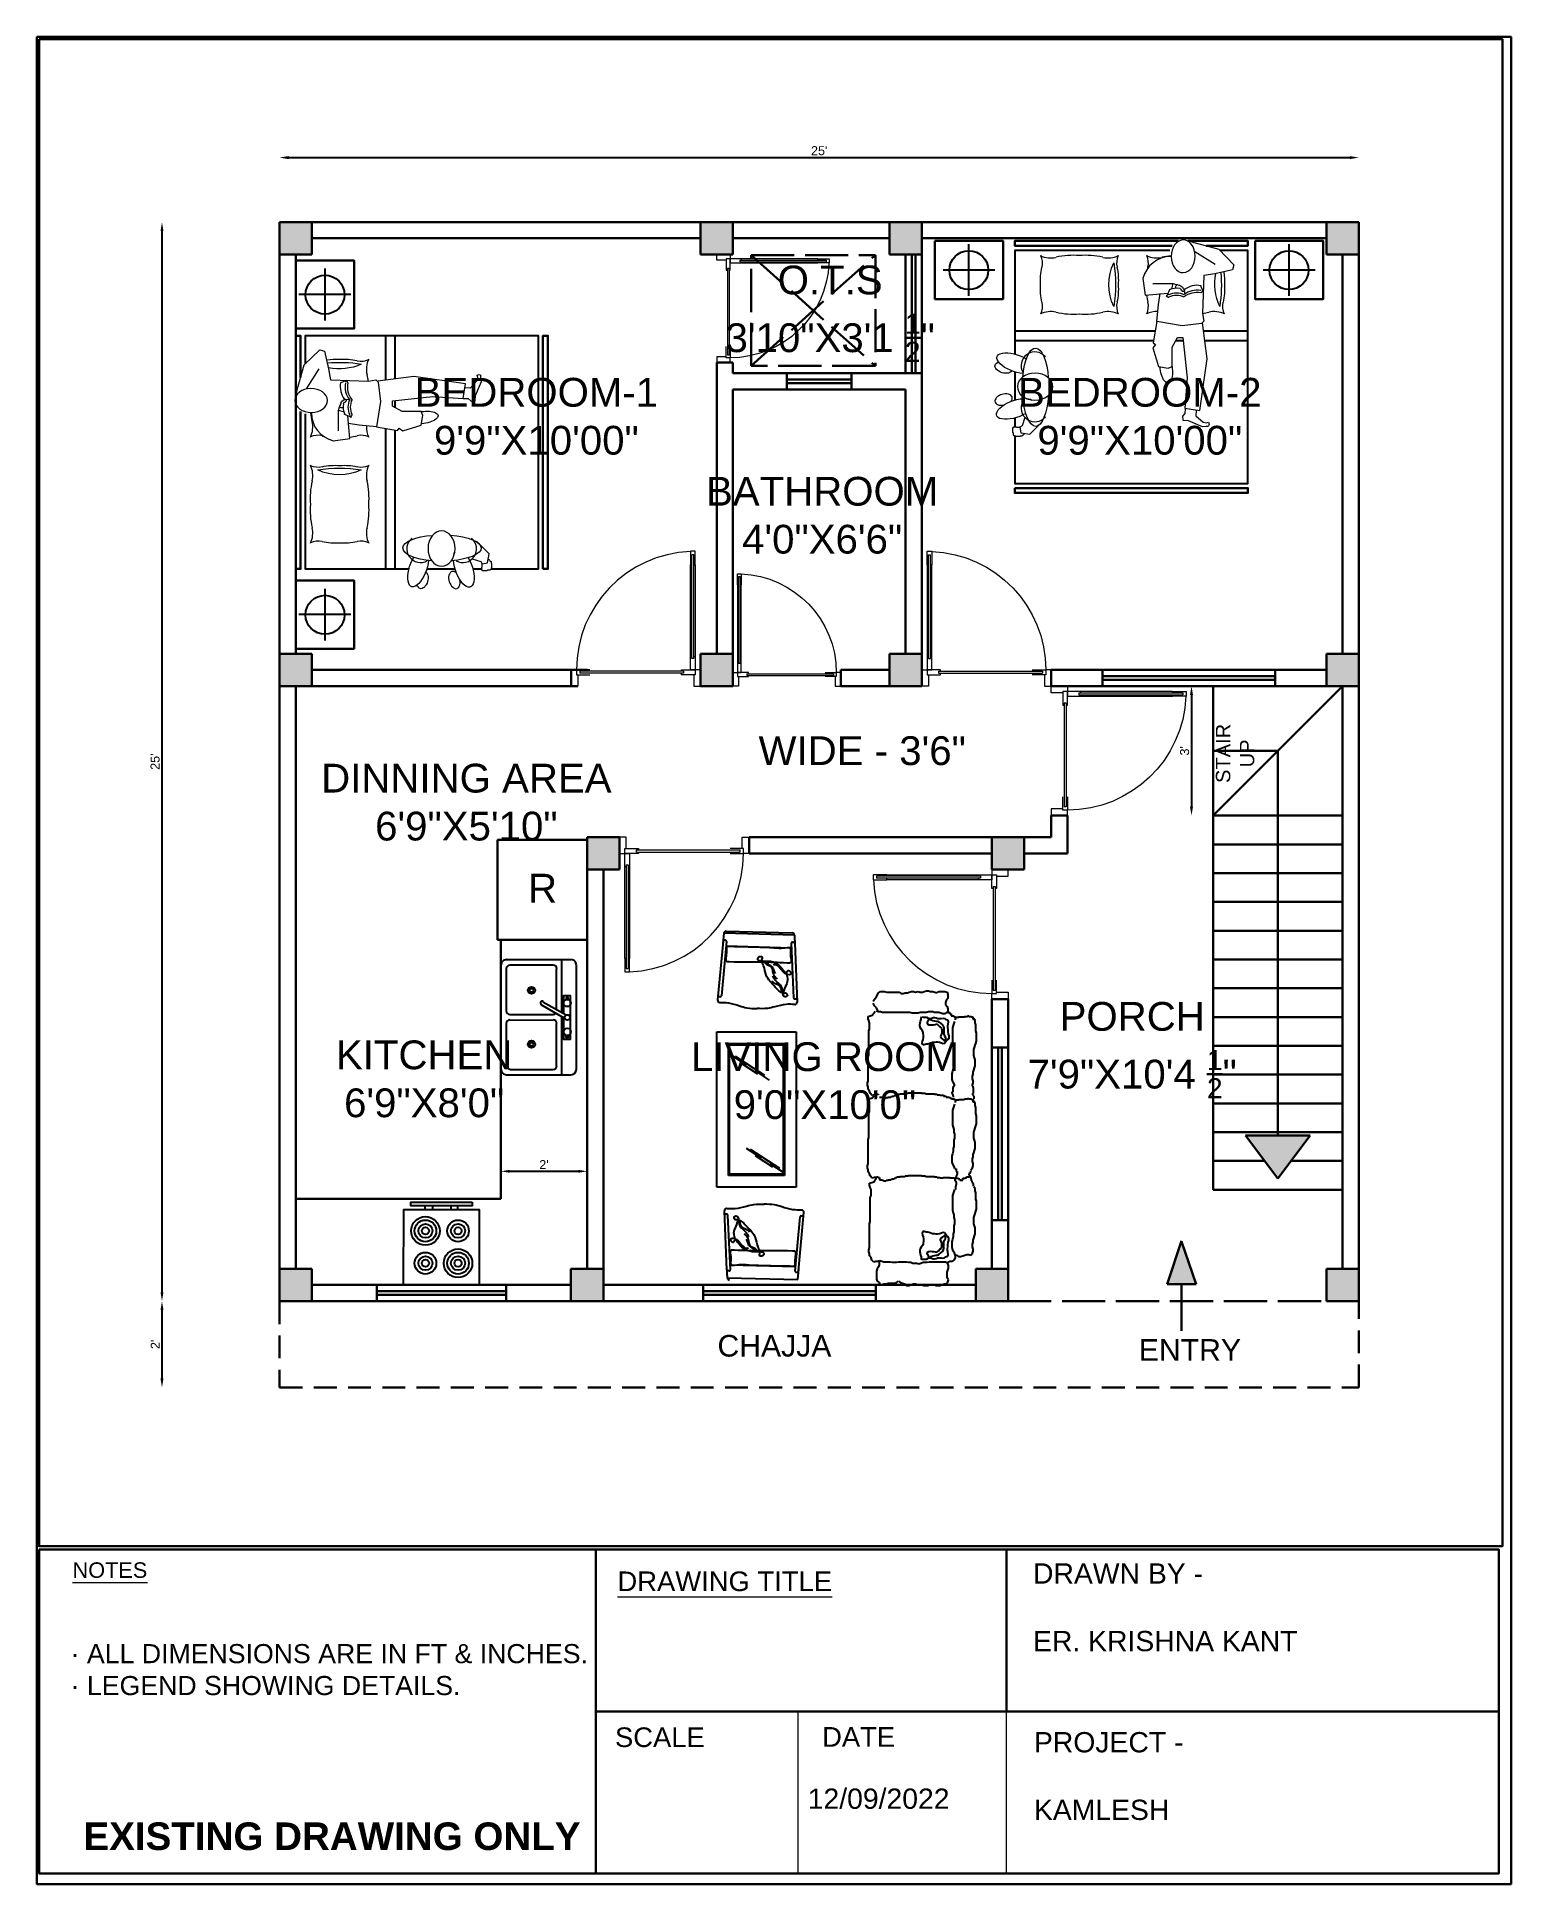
# Model space of a CAD drawing. Header units: inches. Extents: x 3219 to 3629, y 1199 to 1713.
import ezdxf
from ezdxf.lldxf.tags import DXFTag

# ---------------------------------------------------------------- set-up
doc = ezdxf.new("R2010")
doc.units = ezdxf.units.IN
doc.linetypes.add('ACAD_ISO02W100', pattern=[15, 12, -3])
doc.linetypes.add('DASHED2', pattern=[9.525, 6.35, -3.175])
doc.layers.add('door_win', color=19, linetype='Continuous', lineweight=5)
doc.layers.add('WALL', color=250, linetype='Continuous', lineweight=30)
for name, color, linetype in [('PDF_0', 7, 'Continuous'), ('PDF_basement', 6, 'Continuous'), ('PDF_Text', 7, 'Continuous'), ('TEFRIŞ', 11, 'Continuous')]:
    doc.layers.add(name, color=color, linetype=linetype)
doc.layers.add('PDF_bed', color=7, linetype='Continuous', true_color=0x5cb8b8)
doc.layers.add('PDF_WINDOW', color=150, linetype='Continuous', true_color=0x007fff)
doc.styles.add('PDF Arial', font='arial.ttf')
doc.styles.add('PDF Arial Bold', font='arialbd.ttf')
doc.styles.get("Standard").update_dxf_attribs({"font": 'arial.ttf'})
tags = doc.linetypes.add('HIDDEN8', pattern=[0.04625, 0.03125, -0.015]).pattern_tags.tags
tags[6:7] = [DXFTag(74, 4), DXFTag(75, 0), DXFTag(340, '0'), DXFTag(46, 1.0), DXFTag(50, 0.0), DXFTag(44, 0.0), DXFTag(45, 0.0)]
tags[4:5] = [DXFTag(74, 4), DXFTag(75, 0), DXFTag(340, '0'), DXFTag(46, 1.0), DXFTag(50, 0.0), DXFTag(44, 0.0), DXFTag(45, 0.0)]
doc.dimstyles.new('ISO-25', dxfattribs={"dimtxt": 2.5, "dimasz": 2.5, "dimexe": 1.25, "dimexo": 0.625, "dimtad": 1, "dimlunit": 4, "dimtxsty": 'Standard', "dimcen": 2.5, "dimse1": 1, "dimse2": 1, "dimadec": 0, "dimazin": 0, "dimtfac": 1, "dimtmove": 0, "dimatfit": 3, "dimfxl": 1, "dimarcsym": 0})

msp = doc.modelspace()

# ---------------------------------------------------------------- texts
at = {"layer": 'PDF_Text', "linetype": 'Continuous', "attachment_point": 7}
for s, insert, char_height, style in [('NOTES', (3228.693, 1284.093), 4.3139, 'PDF Arial'), ('DRAWING TITLE', (3380.144, 1280.394), 5.45305, 'PDF Arial'), ('· ALL DIMENSIONS ARE IN FT & INCHES.', (3228.153, 1260.357), 5.30856, 'PDF Arial'), ('· LEGEND SHOWING DETAILS.', (3228.153, 1251.482), 5.30856, 'PDF Arial'), ('SCALE', (3379.461, 1237.04), 5.4531, 'PDF Arial'), ('DATE', (3437.037, 1237.218), 5.4531, 'PDF Arial'), ('EXISTING DRAWING ONLY', (3231.704, 1208.375), 7.67524, 'PDF Arial Bold')]:
    msp.add_mtext(s, dxfattribs=dict(at, insert=insert, char_height=char_height, style=style))
at = {"layer": 'PDF_Text', "linetype": 'Continuous', "attachment_point": 7, "style": 'PDF Arial'}
for s, insert, char_height, width in [('DRAWN BY -\\P\\PER. KRISHNA KANT', (3495.667, 1263.679), 5.63741, 102.52389), ('PROJECT -\\P\\PKAMLESH ', (3495.92, 1216.759), 5.6374, 104.13457)]:
    msp.add_mtext(s, dxfattribs=dict(at, insert=insert, char_height=char_height, width=width))
at = {"layer": 'WALL', "attachment_point": 1}
for s, width, gutter_width, insert, char_height in [('\\A1;\\pxqc;O.T.S\\P3\'10"X3\'1 {\\H0.7x;\\S1/2;}"', 67.49843, 12.5, (3405.529, 1648.988), 8), ('\\pxqc;BEDROOM-1\\P9\'9"X10\'00"', 67.49843, 12.5, (3323.863, 1617.767), 8), ('\\pxqc;BEDROOM-2\\P9\'9"X10\'00"', 67.49843, 12.5, (3491.595, 1617.767), 8), ('\\pxqc;BATHROOM\\P4\'0"X6\'6"', 67.49843, 12.5, (3403.292, 1590.255), 8), ('\\pxqc;WIDE - 3\'6"', 80.56942, 12.5, (3407.9, 1518.134), 8), ('\\pxqc;DINNING AREA\\P6\'9"X5\'10"', 81.79664, 12.5, (3297.251, 1510.492), 8), ('R', 12.51, 12.5, (3355.313, 1479.901), 8), ('\\A1;\\pxqc;PORCH\\P7\'9"X10\'4 {\\H0.7x;\\S1/2;}"', 67.49843, 12.5, (3489.484, 1444.258), 8), ('\\pxqc;KITCHEN\\P6\'9"X8\'0"', 67.49843, 12.5, (3292.661, 1433.559), 8), ('\\pxqc;LIVING ROOM\\P9\'0"X10\'0"', 88.40448, 12.5, (3393.622, 1433.05), 8), ('CHAJJA', 90.7618, 12.5, (3407.95, 1351.677), 6), ('ENTRY', 90.7618, 12.5, (3525.076, 1350.526), 6), ('12/09/2022', 46.26026, 23.489, (3433.042, 1225.575), 5.6374)]:
    msp.add_mtext_dynamic_manual_height_columns(s, width=width, gutter_width=gutter_width, heights=[0], dxfattribs=dict(at, insert=insert, char_height=char_height))
at = {"layer": 'WALL', "insert": (3546.492, 1498.544), "char_height": 4, "attachment_point": 1, "rotation": 90}
msp.add_mtext_dynamic_manual_height_columns('\\pxqc;STAIR \\PUP', width=29.64418, gutter_width=12.5, heights=[0], dxfattribs=at)

# ---------------------------------------------------------------- blocks, each defined once
blk = doc.blocks.new('*D11')
at = {"layer": 'Defpoints', "color": 0, "transparency": 16777216}
for p in [(3545.73, 1532.08), (3539.71, 1496.08), (3545.73, 1496.08)]:
    blk.add_point(p, dxfattribs=at)
at = {"layer": 'WALL', "color": 0, "lineweight": -2, "transparency": 16777216}
blk.add_line((3539.71, 1529.58), (3539.71, 1498.58), dxfattribs=at)
at = {"layer": 'WALL', "color": 0, "transparency": 16777216}
for points in [[(3539.3, 1529.58), (3540.13, 1529.58), (3539.71, 1532.08)], [(3539.3, 1498.58), (3540.13, 1498.58), (3539.71, 1496.08)]]:
    blk.add_solid(points, dxfattribs=at)
at = {"layer": 'WALL', "color": 0, "transparency": 16777216, "insert": (3537.81, 1514.08), "char_height": 2.5, "attachment_point": 5, "rotation": 90}
blk.add_mtext("3'", dxfattribs=at)
blk = doc.blocks.new('*D12')
at = {"layer": 'Defpoints', "color": 0, "transparency": 16777216}
for p in [(3371.73, 1397.18), (3347.73, 1389.58), (3371.73, 1389.58)]:
    blk.add_point(p, dxfattribs=at)
at = {"layer": 'WALL', "color": 0, "lineweight": -2, "transparency": 16777216}
blk.add_line((3350.23, 1397.18), (3369.23, 1397.18), dxfattribs=at)
at = {"layer": 'WALL', "color": 0, "transparency": 16777216}
for points in [[(3350.23, 1397.6), (3350.23, 1396.76), (3347.73, 1397.18)], [(3369.23, 1397.6), (3369.23, 1396.76), (3371.73, 1397.18)]]:
    blk.add_solid(points, dxfattribs=at)
at = {"layer": 'WALL', "color": 0, "transparency": 16777216, "insert": (3359.73, 1399.06), "char_height": 2.5, "attachment_point": 5}
blk.add_mtext("2'", dxfattribs=at)
blk = doc.blocks.new('c')
at = {"layer": 'door_win'}
for p, q in [((128488.76, -11152.72), (128494.02, -11152.72)), ((128488.76, -11154.91), (128488.76, -11152.72)), ((128490.29, -11154.91), (128488.76, -11154.91)), ((128490.29, -11154.91), (128490.29, -11154.91)), ((128492.48, -11154.91), (128490.29, -11154.91)), ((128492.48, -11154.47), (128492.48, -11154.91)), ((128494.02, -11154.47), (128492.48, -11154.47)), ((128494.02, -11152.72), (128494.02, -11154.47)), ((128490.29, -11192.59), (128488.76, -11192.59)), ((128488.76, -11192.59), (128488.76, -11194.78)), ((128488.76, -11194.78), (128494.02, -11194.78)), ((128488.76, -11194.78), (128494.02, -11194.78)), ((128490.29, -11192.59), (128490.29, -11192.59)), ((128492.48, -11192.59), (128490.29, -11192.59)), ((128492.48, -11193.03), (128492.48, -11192.59)), ((128494.02, -11193.03), (128492.48, -11193.03)), ((128494.02, -11191.49), (128498.4, -11191.49)), ((128494.02, -11193.03), (128494.02, -11191.49)), ((128498.4, -11193.03), (128494.02, -11193.03)), ((128494.02, -11194.78), (128494.02, -11193.03)), ((128498.4, -11191.49), (128498.4, -11191.93)), ((128498.4, -11191.49, 2.96), (128528.19, -11191.49, -2.15)), ((128498.4, -11192.59), (128498.4, -11193.03)), ((128528.19, -11193.03), (128498.4, -11193.03)), ((128528.19, -11191.49), (128528.19, -11191.93)), ((128532.57, -11191.49), (128528.19, -11191.49)), ((128528.19, -11192.59), (128528.19, -11193.03)), ((128528.19, -11193.03), (128532.57, -11193.03)), ((128532.57, -11193.03), (128532.57, -11191.49))]:
    blk.add_line(p, q, dxfattribs=at)
at = {"layer": 'door_win', "linetype": 'HIDDEN8', "lineweight": 5}
for p, q in [((128492.48, -11154.47), (128492.48, -11158.85)), ((128494.02, -11154.47), (128492.48, -11154.47)), ((128494.02, -11158.85), (128494.02, -11154.47)), ((128493.58, -11155.57, -2.55), (128492.92, -11155.57, -5.51)), ((128492.92, -11189.3, 2.96), (128492.92, -11155.57, -2.55)), ((128493.58, -11189.3, 2.96), (128493.58, -11155.57, -2.55)), ((128492.48, -11188.65), (128492.92, -11188.65)), ((128492.48, -11193.03), (128492.48, -11188.65)), ((128493.58, -11189.3, 2.96), (128492.92, -11189.3)), ((128493.58, -11188.65), (128494.02, -11188.65)), ((128494.02, -11188.65), (128494.02, -11193.03)), ((128494.02, -11193.03), (128492.48, -11193.03))]:
    blk.add_line(p, q, dxfattribs=at)
at = {"layer": 'door_win', "color": 181}
for p, q in [((128497.74, -11192.59, 2.96), (128497.74, -11191.93)), ((128497.74, -11191.93, 2.96), (128531.48, -11191.93, -2.55)), ((128497.74, -11192.59, 2.96), (128531.48, -11192.59, -2.55)), ((128531.48, -11192.59, -2.55), (128531.48, -11191.93, -2.55))]:
    blk.add_line(p, q, dxfattribs=at)
at = {"layer": 'door_win', "linetype": 'HIDDEN8', "lineweight": 5}
blk.add_ellipse((128494.04, -11192.98, -2.55), major_axis=(27.23, 27.23), ratio=1, start_param=5.536472, end_param=7.069278, dxfattribs=at)
blk = doc.blocks.new('32')
at = {"layer": 'TEFRIŞ'}
for p, q in [((-1818.3, -295.8), (-1685.5, -295.8)), ((-1818.3, -363.7), (-1818.3, -295.8)), ((-1685.5, -295.8), (-1685.5, -363.7)), ((-1714.1, -321.4), (-1705.7, -308.6)), ((-1726.7, -340.9), (-1718.9, -328.9)), ((-1806.3, -353.7), (-1798.5, -341.6)), ((-1685.5, -363.7), (-1818.3, -363.7))]:
    blk.add_line(p, q, dxfattribs=at)
at = {"layer": 'TEFRIŞ', "color": 8}
for p, q in [((-1808.3, -353.7), (-1808.3, -305.8)), ((-1808.3, -305.8), (-1695.5, -305.8)), ((-1807.3, -352.7), (-1807.3, -306.8)), ((-1807.3, -306.8), (-1696.5, -306.8)), ((-1722.9, -337), (-1706.6, -311.9)), ((-1721.7, -331), (-1712.1, -316.1)), ((-1696.5, -306.8), (-1696.5, -352.7)), ((-1695.5, -305.8), (-1695.5, -353.7)), ((-1802.5, -349.8), (-1786.2, -324.7)), ((-1801.3, -343.8), (-1791.6, -328.9)), ((-1793.6, -334.2), (-1785.3, -321.4)), ((-1695.5, -353.7), (-1808.3, -353.7)), ((-1696.5, -352.7), (-1807.3, -352.7))]:
    blk.add_line(p, q, dxfattribs=at)
blk = doc.blocks.new('24')
at = {"layer": 'TEFRIŞ'}
for p, q in [((-1852.6, -156.8), (-1852.6, -155.8)), ((-1852.6, -155.8), (-1852.2, -155.8)), ((-1852.2, -156.8), (-1852.6, -156.8)), ((-1852.2, -155.8), (-1852.2, -153.8)), ((-1852.2, -153.8), (-1851.9, -153.8)), ((-1852.2, -158.8), (-1852.2, -156.8)), ((-1851.9, -158.8), (-1852.2, -158.8)), ((-1851.9, -153.8), (-1851.9, -152.8)), ((-1851.9, -152.8), (-1850.2, -152.8)), ((-1851.9, -162.8), (-1851.9, -158.8)), ((-1849.1, -151.2), (-1850.6, -152.2)), ((-1850.2, -152.8), (-1850.2, -152.1)), ((-1847.6, -151.2), (-1849.1, -151.2)), ((-1846.1, -150.8), (-1847.6, -151.2)), ((-1841.7, -150.8), (-1846.1, -150.8)), ((-1840.2, -150.3), (-1841.7, -150.8)), ((-1834.3, -150.3), (-1840.2, -150.3)), ((-1832.8, -150.8), (-1834.3, -150.3)), ((-1831.4, -151.2), (-1832.8, -150.8)), ((-1829.9, -151.7), (-1831.4, -151.2)), ((-1828.4, -152.2), (-1829.9, -151.7)), ((-1824, -152.2), (-1828.4, -152.2)), ((-1822.5, -151.7), (-1824, -152.2)), ((-1821, -151.2), (-1822.5, -151.7)), ((-1816.6, -151.2), (-1821, -151.2)), ((-1815.1, -151.7), (-1816.6, -151.2)), ((-1813.6, -152.2), (-1815.1, -151.7)), ((-1812.2, -152.7), (-1813.6, -152.2)), ((-1810.7, -152.7), (-1812.2, -152.7)), ((-1809.2, -153.2), (-1810.7, -152.7)), ((-1807.2, -153.2), (-1809.2, -153.2)), ((-1805.8, -152.7), (-1807.2, -153.2)), ((-1804.3, -152.7), (-1805.8, -152.7)), ((-1802.8, -153.2), (-1804.3, -152.7)), ((-1803, -153.3), (-1802, -153.3)), ((-1802, -153.3), (-1802, -152.9)), ((-1802, -152.9), (-1801, -152.9)), ((-1801, -152.9), (-1801, -152.7)), ((-1801, -152.7), (-1800, -152.7)), ((-1800, -152.7), (-1800, -152.5)), ((-1800, -152.5), (-1797.8, -152.5)), ((-1797.8, -152.5), (-1797.8, -152.7)), ((-1797.8, -152.7), (-1796.8, -152.7)), ((-1796.8, -152.7), (-1796.8, -153.1)), ((-1796.8, -153.1), (-1795.8, -153.1)), ((-1795.8, -153.1), (-1795.8, -152.7)), ((-1795.8, -152.7), (-1794.8, -152.7)), ((-1794.8, -152.7), (-1794.8, -152.1)), ((-1794.8, -152.1), (-1792.8, -152.1)), ((-1793.2, -155.8), (-1792.8, -155.8)), ((-1793.2, -156.8), (-1793.2, -155.8)), ((-1792.8, -156.8), (-1793.2, -156.8)), ((-1792.8, -152.1), (-1792.8, -152.7)), ((-1792.8, -152.7), (-1792.6, -152.7)), ((-1792.8, -155.8), (-1792.8, -153.8)), ((-1792.8, -153.8), (-1792.5, -153.8)), ((-1792.8, -158.8), (-1792.8, -156.8)), ((-1792.5, -158.8), (-1792.8, -158.8)), ((-1792.5, -152.8), (-1790.8, -152.8)), ((-1792.5, -153.8), (-1792.5, -152.8)), ((-1792.5, -162.8), (-1792.5, -158.8)), ((-1789.7, -151.2), (-1791.2, -152.2)), ((-1790.8, -152.8), (-1790.8, -152.1)), ((-1788.2, -151.2), (-1789.7, -151.2)), ((-1786.7, -150.8), (-1788.2, -151.2)), ((-1782.3, -150.8), (-1786.7, -150.8)), ((-1780.8, -150.3), (-1782.3, -150.8)), ((-1774.9, -150.3), (-1780.8, -150.3)), ((-1773.4, -150.8), (-1774.9, -150.3)), ((-1772, -151.2), (-1773.4, -150.8)), ((-1770.5, -151.7), (-1772, -151.2)), ((-1769, -152.2), (-1770.5, -151.7)), ((-1764.6, -152.2), (-1769, -152.2)), ((-1763.1, -151.7), (-1764.6, -152.2)), ((-1761.6, -151.2), (-1763.1, -151.7)), ((-1757.2, -151.2), (-1761.6, -151.2)), ((-1755.7, -151.7), (-1757.2, -151.2)), ((-1754.2, -152.2), (-1755.7, -151.7)), ((-1752.8, -152.7), (-1754.2, -152.2)), ((-1751.3, -152.7), (-1752.8, -152.7)), ((-1749.8, -153.2), (-1751.3, -152.7)), ((-1747.8, -153.2), (-1749.8, -153.2)), ((-1746.4, -152.7), (-1747.8, -153.2)), ((-1744.9, -152.7), (-1746.4, -152.7)), ((-1743.4, -153.2), (-1744.9, -152.7)), ((-1741.9, -154.2), (-1743.4, -153.2)), ((-1741.1, -154.4), (-1741.1, -154.1)), ((-1740.1, -154.4), (-1741.1, -154.4)), ((-1740.1, -155.1), (-1740.1, -154.4)), ((-1739.1, -155.1), (-1740.1, -155.1)), ((-1739.1, -155.4), (-1739.1, -155.1)), ((-1738.1, -155.4), (-1739.1, -155.4)), ((-1738.1, -155.1), (-1738.1, -155.4)), ((-1737.1, -155.1), (-1738.1, -155.1)), ((-1737.1, -154.4), (-1737.1, -155.1)), ((-1736.1, -154.4), (-1737.1, -154.4)), ((-1737.1, -155.4), (-1737.1, -155.1)), ((-1736.8, -155.4), (-1737.1, -155.4)), ((-1736.8, -157.4), (-1736.8, -155.4)), ((-1736.1, -157.4), (-1736.8, -157.4)), ((-1735.1, -154.1), (-1736.1, -154.1)), ((-1736.1, -154.1), (-1736.1, -154.4)), ((-1736.1, -158.4), (-1736.1, -157.4)), ((-1735.8, -158.4), (-1736.1, -158.4)), ((-1735.8, -160.1), (-1735.8, -158.4)), ((-1735.1, -153.8), (-1735.1, -154.1)), ((-1734.1, -153.8), (-1735.1, -153.8)), ((-1734.1, -153.4), (-1734.1, -153.8)), ((-1733.1, -153.4), (-1734.1, -153.4)), ((-1733.1, -152.8), (-1733.1, -153.4)), ((-1732.1, -152.8), (-1733.1, -152.8)), ((-1732.1, -152.4), (-1732.1, -152.8)), ((-1730.1, -152.4), (-1732.1, -152.4)), ((-1728.3, -151.2), (-1729.8, -152.2)), ((-1726.8, -151.2), (-1728.3, -151.2)), ((-1725.4, -150.8), (-1726.8, -151.2)), ((-1720.9, -150.8), (-1725.4, -150.8)), ((-1719.5, -150.3), (-1720.9, -150.8)), ((-1713.6, -150.3), (-1719.5, -150.3)), ((-1712.1, -150.8), (-1713.6, -150.3)), ((-1710.6, -151.2), (-1712.1, -150.8)), ((-1709.1, -151.7), (-1710.6, -151.2)), ((-1707.6, -152.2), (-1709.1, -151.7)), ((-1703.2, -152.2), (-1707.6, -152.2)), ((-1701.7, -151.7), (-1703.2, -152.2)), ((-1700.3, -151.2), (-1701.7, -151.7)), ((-1695.8, -151.2), (-1700.3, -151.2)), ((-1694.4, -151.7), (-1695.8, -151.2)), ((-1692.9, -152.2), (-1694.4, -151.7)), ((-1691.4, -152.7), (-1692.9, -152.2)), ((-1689.9, -152.7), (-1691.4, -152.7)), ((-1688.4, -153.2), (-1689.9, -152.7)), ((-1686.5, -153.2), (-1688.4, -153.2)), ((-1685, -152.7), (-1686.5, -153.2)), ((-1683.5, -152.7), (-1685, -152.7)), ((-1682, -153.2), (-1683.5, -152.7)), ((-1680.6, -154.2), (-1682, -153.2)), ((-1681.1, -155.7), (-1680.6, -154.2)), ((-1681.1, -157.1), (-1681.1, -155.7)), ((-1680.6, -158.6), (-1681.1, -157.1)), ((-1680.1, -160.1), (-1680.6, -158.6)), ((-1870, -172.9), (-1869.5, -171.4)), ((-1869.5, -171.4), (-1868, -170.9)), ((-1868, -170.9), (-1865.1, -170.9)), ((-1865.1, -170.9), (-1863.6, -171.9)), ((-1863.6, -171.9), (-1862.1, -172.4)), ((-1862.1, -172.4), (-1860.6, -172.4)), ((-1860.6, -172.4), (-1859.2, -171.4)), ((-1859.2, -171.4), (-1857.7, -170.9)), ((-1857.7, -170.9), (-1856.2, -170.9)), ((-1856.2, -170.9), (-1854.7, -171.4)), ((-1855.2, -171.4), (-1855.7, -169.9)), ((-1854.2, -172.9), (-1855.2, -171.4)), ((-1854.9, -169.4), (-1853.9, -169.4)), ((-1854.9, -170.8), (-1854.9, -169.4)), ((-1853.9, -169.4), (-1853.9, -168.4)), ((-1853.9, -168.4), (-1852.6, -168.4)), ((-1852.6, -168.4), (-1852.6, -166.4)), ((-1852.6, -166.4), (-1851.9, -166.4)), ((-1851.6, -162.8), (-1851.9, -162.8)), ((-1851.9, -166.4), (-1851.9, -165.4)), ((-1851.9, -165.4), (-1850.9, -165.4)), ((-1851.6, -164.8), (-1851.6, -162.8)), ((-1850.6, -164.8), (-1851.6, -164.8)), ((-1850.9, -165.4), (-1850.9, -164.8)), ((-1850.6, -165.4), (-1850.6, -164.8)), ((-1849.6, -165.4), (-1850.6, -165.4)), ((-1848.6, -166), (-1847.1, -166.5)), ((-1847.1, -166.5), (-1845.6, -167)), ((-1845.6, -167), (-1844.2, -167.5)), ((-1844.2, -167.5), (-1833.3, -167.5)), ((-1833.3, -167.5), (-1831.9, -167)), ((-1831.9, -167), (-1830.4, -166.5)), ((-1830.4, -166.5), (-1828.4, -166.5)), ((-1828.4, -166.5), (-1826.9, -166)), ((-1826.9, -166), (-1824, -166)), ((-1824, -166), (-1822.5, -166.5)), ((-1822.5, -166.5), (-1818.1, -166.5)), ((-1818.1, -166.5), (-1816.6, -167)), ((-1816.6, -167), (-1814.6, -167)), ((-1814.6, -167), (-1812.7, -167.5)), ((-1812.7, -167.5), (-1811.2, -168)), ((-1811.2, -168), (-1806.8, -168)), ((-1806.8, -168), (-1805.3, -167.5)), ((-1805.3, -167.5), (-1803.8, -166.5)), ((-1803.8, -166.5), (-1802.3, -166)), ((-1802.4, -166.3), (-1802.4, -165.9)), ((-1802, -166.3), (-1802.4, -166.3)), ((-1802, -166.7), (-1802, -166.3)), ((-1801, -166.7), (-1802, -166.7)), ((-1801, -166.9), (-1801, -166.7)), ((-1799, -166.9), (-1801, -166.9)), ((-1799, -167.1), (-1799, -166.9)), ((-1798, -167.1), (-1799, -167.1)), ((-1798, -167.7), (-1798, -167.1)), ((-1797, -167.7), (-1798, -167.7)), ((-1796, -167.5), (-1797, -167.5)), ((-1797, -167.5), (-1797, -167.7)), ((-1795, -167.1), (-1796, -167.1)), ((-1796, -167.1), (-1796, -167.5)), ((-1794, -166.7), (-1795, -166.7)), ((-1795, -166.7), (-1795, -167.1)), ((-1794.8, -173.9), (-1794.8, -171.9)), ((-1794.8, -171.9), (-1794.2, -171.9)), ((-1794.2, -171.9), (-1794.2, -170.9)), ((-1794.2, -170.9), (-1794, -170.9)), ((-1794, -170.9), (-1794, -169.9)), ((-1794, -169.9), (-1793.8, -169.9)), ((-1793.8, -169.9), (-1793.8, -168.9)), ((-1793.8, -168.9), (-1793.2, -168.9)), ((-1793.2, -166.4), (-1792.5, -166.4)), ((-1793.2, -168.9), (-1793.2, -167.9)), ((-1793.2, -167.9), (-1792.8, -167.9)), ((-1792.8, -167.9), (-1792.8, -166.3)), ((-1792.2, -162.8), (-1792.5, -162.8)), ((-1792.5, -165.4), (-1791.5, -165.4)), ((-1792.5, -166.4), (-1792.5, -165.4)), ((-1792.2, -164.8), (-1792.2, -162.8)), ((-1791.2, -164.8), (-1792.2, -164.8)), ((-1791.5, -165.4), (-1791.5, -164.8)), ((-1791.2, -165.4), (-1791.2, -164.8)), ((-1790.2, -165.4), (-1791.2, -165.4)), ((-1789.2, -166), (-1787.7, -166.5)), ((-1787.7, -166.5), (-1786.2, -167)), ((-1786.2, -167), (-1784.8, -167.5)), ((-1784.8, -167.5), (-1773.9, -167.5)), ((-1773.9, -167.5), (-1772.5, -167)), ((-1772.5, -167), (-1771, -166.5)), ((-1771, -166.5), (-1769, -166.5)), ((-1769, -166.5), (-1767.5, -166)), ((-1767.5, -166), (-1764.6, -166)), ((-1764.6, -166), (-1763.1, -166.5)), ((-1763.1, -166.5), (-1758.7, -166.5)), ((-1758.7, -166.5), (-1757.2, -167)), ((-1757.2, -167), (-1755.2, -167)), ((-1755.2, -167), (-1753.3, -167.5)), ((-1753.3, -167.5), (-1751.8, -168)), ((-1751.8, -168), (-1747.4, -168)), ((-1747.4, -168), (-1745.9, -167.5)), ((-1745.9, -167.5), (-1744.4, -166.5)), ((-1744.4, -166.5), (-1742.9, -166)), ((-1742.5, -164.8), (-1740.8, -164.8)), ((-1742.5, -165.8), (-1742.5, -164.8)), ((-1740.8, -164.1), (-1738.8, -164.1)), ((-1740.8, -164.8), (-1740.8, -164.1)), ((-1738.8, -164.1), (-1738.8, -164.4)), ((-1738.8, -164.4), (-1737.8, -164.4)), ((-1737.8, -164.4), (-1737.8, -164.8)), ((-1737.8, -164.8), (-1736.8, -164.8)), ((-1736.8, -164.8), (-1736.8, -165.1)), ((-1736.8, -165.1), (-1735.8, -165.1)), ((-1736.5, -174.1), (-1736.5, -169.4)), ((-1736.5, -169.4), (-1736.1, -169.4)), ((-1735.8, -165.4), (-1736.1, -165.4)), ((-1736.1, -165.8), (-1734.1, -165.8)), ((-1736.1, -166.1), (-1735.8, -166.1)), ((-1736.1, -169.4), (-1736.1, -166.1)), ((-1734.5, -160.1), (-1735.8, -160.1)), ((-1735.8, -163.1), (-1735.1, -163.1)), ((-1735.8, -165.1), (-1735.8, -163.1)), ((-1735.8, -165.1), (-1735.8, -165.4)), ((-1735.1, -162.1), (-1734.5, -162.1)), ((-1735.1, -163.1), (-1735.1, -162.1)), ((-1734.5, -162.1), (-1734.5, -160.1)), ((-1734.1, -165.1), (-1733.1, -165.1)), ((-1734.1, -165.8), (-1734.1, -165.1)), ((-1733.1, -164.8), (-1731.1, -164.8)), ((-1733.1, -165.1), (-1733.1, -164.8)), ((-1731.1, -164.8), (-1731.1, -165.1)), ((-1731.1, -165.1), (-1730.1, -165.1)), ((-1730.1, -165.1), (-1730.1, -165.4)), ((-1730.1, -165.4), (-1727.8, -165.4)), ((-1727.8, -166), (-1726.4, -166.5)), ((-1726.4, -166.5), (-1724.9, -167)), ((-1724.9, -167), (-1723.4, -167.5)), ((-1723.4, -167.5), (-1712.6, -167.5)), ((-1712.6, -167.5), (-1711.1, -167)), ((-1711.1, -167), (-1709.6, -166.5)), ((-1709.6, -166.5), (-1707.6, -166.5)), ((-1707.6, -166.5), (-1706.2, -166)), ((-1706.2, -166), (-1703.2, -166)), ((-1703.2, -166), (-1701.7, -166.5)), ((-1701.7, -166.5), (-1697.3, -166.5)), ((-1697.3, -166.5), (-1695.8, -167)), ((-1695.8, -167), (-1693.9, -167)), ((-1693.9, -167), (-1691.9, -167.5)), ((-1691.9, -167.5), (-1690.4, -168)), ((-1690.4, -168), (-1686, -168)), ((-1686, -168), (-1684.5, -167.5)), ((-1684.5, -167.5), (-1683, -166.5)), ((-1683, -166.5), (-1681.6, -166)), ((-1681.6, -166), (-1680.1, -165.5)), ((-1681.1, -166), (-1680.6, -164.5)), ((-1680.6, -164.5), (-1679.6, -163.1)), ((-1679.6, -161.6), (-1680.1, -160.1)), ((-1680.1, -165.5), (-1678.6, -165.5)), ((-1679.6, -163.1), (-1679.6, -161.6)), ((-1678.6, -165.5), (-1677.1, -166.5)), ((-1677.1, -166.5), (-1676.1, -168)), ((-1676.1, -168), (-1676.1, -169.4)), ((-1676.1, -169.4), (-1675.2, -170.9)), ((-1674.7, -170.9), (-1675.6, -172.4)), ((-1675.6, -172.4), (-1675.6, -184.2)), ((-1673.2, -170.4), (-1674.7, -170.9)), ((-1671.2, -170.4), (-1673.2, -170.4)), ((-1669.7, -170.9), (-1671.2, -170.4)), ((-1668.3, -171.4), (-1669.7, -170.9)), ((-1664.3, -171.4), (-1668.3, -171.4)), ((-1662.8, -170.4), (-1664.3, -171.4)), ((-1661.4, -170.9), (-1662.8, -170.4)), ((-1659.9, -171.9), (-1661.4, -170.9)), ((-1659.9, -173.4), (-1659.9, -171.9)), ((-1870.5, -184.7), (-1870, -183.2)), ((-1870.5, -186.2), (-1870.5, -184.7)), ((-1870, -177.3), (-1870, -172.9)), ((-1869, -178.8), (-1870, -177.3)), ((-1870, -181.7), (-1869, -178.8)), ((-1870, -183.2), (-1870, -181.7)), ((-1855.7, -181.7), (-1855.2, -180.3)), ((-1855.7, -184.7), (-1855.7, -181.7)), ((-1855.2, -186.2), (-1855.7, -184.7)), ((-1855.2, -177.3), (-1854.7, -175.8)), ((-1855.2, -180.3), (-1855.2, -177.3)), ((-1854.7, -175.8), (-1854.2, -174.4)), ((-1854.2, -174.4), (-1854.2, -172.9)), ((-1796.5, -186.8), (-1796.5, -180.4)), ((-1796.5, -180.4), (-1796.2, -180.4)), ((-1796.2, -180.4), (-1796.2, -178.4)), ((-1796.2, -178.4), (-1795.9, -178.4)), ((-1795.5, -174.1), (-1795.9, -174.1)), ((-1795.9, -178.4), (-1795.9, -176.4)), ((-1795.9, -176.4), (-1795.5, -176.4)), ((-1795.8, -173.9), (-1794.8, -173.9)), ((-1795.5, -176.4), (-1795.5, -174.1)), ((-1737.1, -180.4), (-1736.8, -180.4)), ((-1737.1, -186.8), (-1737.1, -180.4)), ((-1736.8, -178.4), (-1736.5, -178.4)), ((-1736.8, -180.4), (-1736.8, -178.4)), ((-1736.1, -174.1), (-1736.5, -174.1)), ((-1736.5, -178.4), (-1736.5, -176.4)), ((-1736.5, -176.4), (-1736.1, -176.4)), ((-1736.1, -176.4), (-1736.1, -174.1)), ((-1675.6, -184.2), (-1675.2, -185.7)), ((-1675.2, -185.7), (-1675.2, -188.6)), ((-1658.9, -176.3), (-1659.9, -173.4)), ((-1659.4, -180.8), (-1658.9, -179.3)), ((-1659.4, -183.7), (-1659.4, -180.8)), ((-1658.9, -185.2), (-1659.4, -183.7)), ((-1658.9, -179.3), (-1658.9, -176.3)), ((-1658.9, -188.1), (-1658.9, -185.2)), ((-1870, -187.7), (-1870.5, -186.2)), ((-1869.5, -189.1), (-1870, -187.7)), ((-1870, -192.1), (-1869.5, -190.6)), ((-1869.5, -194), (-1870, -192.1)), ((-1870, -195.5), (-1869.5, -194)), ((-1870, -197), (-1870, -195.5)), ((-1869.5, -198.5), (-1870, -197)), ((-1869.5, -190.6), (-1869.5, -189.1)), ((-1869, -199.9), (-1869.5, -198.5)), ((-1855.2, -190.6), (-1855.2, -186.2)), ((-1854.7, -192.1), (-1855.2, -190.6)), ((-1855.2, -198), (-1854.7, -196.5)), ((-1855.2, -217.7), (-1855.2, -198)), ((-1854.7, -196.5), (-1854.7, -192.1)), ((-1797.2, -199.4), (-1797.2, -189.8)), ((-1797.2, -189.8), (-1796.9, -189.8)), ((-1796.9, -189.8), (-1796.9, -186.8)), ((-1796.9, -186.8), (-1796.5, -186.8)), ((-1737.8, -189.8), (-1737.5, -189.8)), ((-1737.8, -199.4), (-1737.8, -189.8)), ((-1737.5, -186.8), (-1737.1, -186.8)), ((-1737.5, -189.8), (-1737.5, -186.8)), ((-1675.2, -199), (-1675.6, -200.4)), ((-1675.2, -188.6), (-1674.7, -190.1)), ((-1674.7, -196), (-1675.2, -197.5)), ((-1675.2, -197.5), (-1675.2, -199)), ((-1674.7, -190.1), (-1674.2, -191.6)), ((-1674.2, -191.6), (-1674.7, -193.1)), ((-1674.7, -193.1), (-1674.7, -196)), ((-1659.9, -194), (-1659.4, -192.6)), ((-1659.9, -195.5), (-1659.9, -194)), ((-1659.4, -197), (-1659.9, -195.5)), ((-1659.4, -189.6), (-1658.9, -188.1)), ((-1659.4, -192.6), (-1659.4, -189.6)), ((-1658.9, -198.5), (-1659.4, -197)), ((-1658.9, -200.4), (-1658.9, -198.5)), ((-1869.5, -205.9), (-1868.5, -204.4)), ((-1869.5, -214.7), (-1869.5, -205.9)), ((-1869, -201.4), (-1869, -199.9)), ((-1868.5, -202.9), (-1869, -201.4)), ((-1868.5, -204.4), (-1868.5, -202.9)), ((-1796.9, -199.4), (-1797.2, -199.4)), ((-1796.9, -201.4), (-1796.9, -199.4)), ((-1796.5, -201.4), (-1796.9, -201.4)), ((-1796.5, -205.4), (-1796.5, -201.4)), ((-1796.2, -205.4), (-1796.5, -205.4)), ((-1796.2, -207.4), (-1796.2, -205.4)), ((-1795.9, -207.4), (-1796.2, -207.4)), ((-1795.9, -208.4), (-1795.9, -207.4)), ((-1795.2, -208.4), (-1795.9, -208.4)), ((-1795.2, -209.4), (-1795.2, -208.4)), ((-1794.9, -209.4), (-1795.2, -209.4)), ((-1794.9, -210.8), (-1794.9, -209.4)), ((-1794.5, -210.8), (-1794.9, -210.8)), ((-1794.5, -211.8), (-1794.5, -210.8)), ((-1794.2, -211.8), (-1794.5, -211.8)), ((-1794.2, -213.8), (-1794.2, -211.8)), ((-1737.5, -199.4), (-1737.8, -199.4)), ((-1737.5, -201.4), (-1737.5, -199.4)), ((-1737.1, -201.4), (-1737.5, -201.4)), ((-1737.1, -205.4), (-1737.1, -201.4)), ((-1736.8, -205.4), (-1737.1, -205.4)), ((-1736.8, -207.4), (-1736.8, -205.4)), ((-1736.5, -207.4), (-1736.8, -207.4)), ((-1736.5, -208.4), (-1736.5, -207.4)), ((-1735.8, -208.4), (-1736.5, -208.4)), ((-1735.8, -209.4), (-1735.8, -208.4)), ((-1735.5, -209.4), (-1735.8, -209.4)), ((-1735.5, -210.8), (-1735.5, -209.4)), ((-1735.1, -210.8), (-1735.5, -210.8)), ((-1735.1, -211.8), (-1735.1, -210.8)), ((-1734.8, -211.8), (-1735.1, -211.8)), ((-1734.8, -213.8), (-1734.8, -211.8)), ((-1675.6, -200.4), (-1675.6, -206.3)), ((-1675.6, -206.3), (-1675.2, -207.8)), ((-1675.2, -210.8), (-1675.6, -212.2)), ((-1675.6, -212.2), (-1675.6, -216.7)), ((-1675.2, -207.8), (-1675.2, -210.8)), ((-1661.9, -206.3), (-1660.9, -204.9)), ((-1660.9, -207.8), (-1661.9, -206.3)), ((-1660.9, -204.9), (-1660.4, -203.4)), ((-1660.4, -209.3), (-1660.9, -207.8)), ((-1660.4, -203.4), (-1659.9, -201.9)), ((-1660.4, -213.7), (-1660.4, -209.3)), ((-1659.9, -201.9), (-1658.9, -200.4)), ((-1870, -216.2), (-1869.5, -214.7)), ((-1870, -219.1), (-1870, -216.2)), ((-1869, -220.6), (-1870, -219.1)), ((-1867.5, -221.6), (-1869, -220.6)), ((-1866.1, -222.1), (-1867.5, -221.6)), ((-1864.6, -223.6), (-1866.1, -222.1)), ((-1863.1, -224.5), (-1864.6, -223.6)), ((-1859.7, -223.6), (-1861.6, -224.5)), ((-1858.2, -222.1), (-1859.7, -223.6)), ((-1856.2, -221.1), (-1858.2, -222.1)), ((-1856.2, -222.1), (-1855.7, -220.6)), ((-1854.5, -224.1), (-1856, -223.1)), ((-1855.7, -219.1), (-1855.2, -217.7)), ((-1855.7, -220.6), (-1855.7, -219.1)), ((-1853, -225.1), (-1854.5, -224.1)), ((-1852.5, -226.5), (-1853, -225.1)), ((-1795.4, -225.1), (-1796.9, -226.5)), ((-1796.2, -221.8), (-1796.2, -220.8)), ((-1796.2, -220.8), (-1795.9, -220.8)), ((-1795.9, -223.6), (-1795.4, -225.1)), ((-1793.6, -225.1), (-1795.1, -224.1)), ((-1793.9, -213.8), (-1794.2, -213.8)), ((-1794.2, -219.8), (-1794.2, -218.1)), ((-1794.2, -218.1), (-1793.9, -218.1)), ((-1793.9, -215.1), (-1793.9, -213.8)), ((-1793.5, -215.1), (-1793.9, -215.1)), ((-1793.9, -218.1), (-1793.9, -217.1)), ((-1793.9, -217.1), (-1793.5, -217.1)), ((-1793.1, -226.5), (-1793.6, -225.1)), ((-1793.5, -217.1), (-1793.5, -215.1)), ((-1736, -225.1), (-1737.5, -226.5)), ((-1736.8, -220.8), (-1736.5, -220.8)), ((-1736.8, -221.8), (-1736.8, -220.8)), ((-1736.5, -220.8), (-1736.5, -219.8)), ((-1736.5, -219.8), (-1734.8, -219.8)), ((-1736.5, -222.1), (-1736.5, -223.6)), ((-1736.5, -223.6), (-1736, -225.1)), ((-1734.7, -223.1), (-1736.2, -222.1)), ((-1734.5, -213.8), (-1734.8, -213.8)), ((-1734.8, -218.1), (-1734.5, -218.1)), ((-1734.8, -219.8), (-1734.8, -218.1)), ((-1733.2, -224.1), (-1734.7, -223.1)), ((-1734.5, -215.1), (-1734.5, -213.8)), ((-1734.1, -215.1), (-1734.5, -215.1)), ((-1734.5, -217.1), (-1734.1, -217.1)), ((-1734.5, -218.1), (-1734.5, -217.1)), ((-1734.1, -217.1), (-1734.1, -215.1)), ((-1732.8, -225.5), (-1733.2, -224.1)), ((-1732.3, -227), (-1732.8, -225.5)), ((-1677.1, -225.5), (-1678.6, -226)), ((-1675.6, -224.1), (-1677.1, -225.5)), ((-1676.1, -218.2), (-1676.6, -219.6)), ((-1676.6, -219.6), (-1676.1, -221.1)), ((-1676.6, -220.6), (-1675.2, -220.1)), ((-1675.6, -216.7), (-1676.1, -218.2)), ((-1676.1, -221.1), (-1676.1, -222.6)), ((-1676.1, -222.6), (-1675.6, -224.1)), ((-1675.2, -220.1), (-1673.7, -220.1)), ((-1673.7, -220.1), (-1672.2, -220.6)), ((-1672.2, -220.6), (-1670.7, -221.6)), ((-1670.7, -221.6), (-1669.2, -222.1)), ((-1669.2, -222.1), (-1663.3, -222.1)), ((-1663.3, -222.1), (-1661.9, -221.6)), ((-1661.9, -221.6), (-1660.9, -220.1)), ((-1660.9, -220.1), (-1659.4, -219.6)), ((-1659.9, -215.2), (-1660.4, -213.7)), ((-1659.9, -216.7), (-1659.9, -215.2)), ((-1659.4, -218.2), (-1659.9, -216.7)), ((-1659.4, -219.6), (-1659.4, -218.2)), ((-1852, -228), (-1852.5, -226.5)), ((-1850.5, -228), (-1852, -228)), ((-1849.1, -227.5), (-1850.5, -228)), ((-1847.6, -227), (-1849.1, -227.5)), ((-1843.2, -227), (-1847.6, -227)), ((-1841.7, -227.5), (-1843.2, -227)), ((-1824.5, -227.5), (-1841.7, -227.5)), ((-1823, -228), (-1824.5, -227.5)), ((-1805.7, -228), (-1823, -228)), ((-1804.3, -228.5), (-1805.7, -228)), ((-1802.8, -228.5), (-1804.3, -228.5)), ((-1801.3, -228), (-1802.8, -228.5)), ((-1799.8, -228), (-1801.3, -228)), ((-1798.4, -227), (-1799.8, -228)), ((-1796.9, -226.5), (-1798.4, -227)), ((-1792.6, -228), (-1793.1, -226.5)), ((-1791.1, -228), (-1792.6, -228)), ((-1789.7, -227.5), (-1791.1, -228)), ((-1788.2, -227), (-1789.7, -227.5)), ((-1783.8, -227), (-1788.2, -227)), ((-1782.3, -227.5), (-1783.8, -227)), ((-1765.1, -227.5), (-1782.3, -227.5)), ((-1763.6, -228), (-1765.1, -227.5)), ((-1746.3, -228), (-1763.6, -228)), ((-1744.9, -228.5), (-1746.3, -228)), ((-1743.4, -228.5), (-1744.9, -228.5)), ((-1741.9, -228), (-1743.4, -228.5)), ((-1740.4, -228), (-1741.9, -228)), ((-1739, -227), (-1740.4, -228)), ((-1737.5, -226.5), (-1739, -227)), ((-1730.8, -227), (-1732.3, -227)), ((-1729.3, -226.5), (-1730.8, -227)), ((-1727.8, -226), (-1729.3, -226.5)), ((-1723.4, -226), (-1727.8, -226)), ((-1721.9, -226.5), (-1723.4, -226)), ((-1704.7, -226.5), (-1721.9, -226.5)), ((-1703.2, -227), (-1704.7, -226.5)), ((-1686, -227), (-1703.2, -227)), ((-1684.5, -227.5), (-1686, -227)), ((-1683, -227.5), (-1684.5, -227.5)), ((-1681.6, -227), (-1683, -227.5)), ((-1680.1, -227), (-1681.6, -227)), ((-1678.6, -226), (-1680.1, -227))]:
    blk.add_line(p, q, dxfattribs=at)
at = {"layer": 'TEFRIŞ', "color": 8}
for p, q in [((-1850.6, -173.3), (-1849.9, -172.2)), ((-1849.9, -172.2), (-1849.7, -171)), ((-1849.7, -171), (-1848.5, -170.5)), ((-1848.5, -170.5), (-1846.4, -170.8)), ((-1846.4, -170.8), (-1845.3, -171)), ((-1845.3, -171), (-1844.1, -171)), ((-1844.1, -171), (-1842.7, -170.8)), ((-1842.7, -170.8), (-1841.3, -170.8)), ((-1841.3, -170.8), (-1839.5, -170.5)), ((-1839.5, -170.5), (-1838.3, -170.1)), ((-1838.3, -170.1), (-1836, -170.1)), ((-1836.9, -172.6), (-1835.5, -172.4)), ((-1836, -170.1), (-1835.3, -171.2)), ((-1835.5, -172.4), (-1834.4, -172.2)), ((-1835.3, -171.2), (-1833.9, -172.2)), ((-1835.1, -173.6), (-1834.4, -172.4)), ((-1834.4, -172.4), (-1834.1, -171.9)), ((-1833.9, -172.2), (-1832.8, -173.1)), ((-1695.4, -172.2), (-1696.6, -173.1)), ((-1694, -171.2), (-1695.4, -172.2)), ((-1695, -172.4), (-1695.2, -171.9)), ((-1693.8, -172.4), (-1695, -172.2)), ((-1694.3, -173.6), (-1695, -172.4)), ((-1693.3, -170.1), (-1694, -171.2)), ((-1692.4, -172.6), (-1693.8, -172.4)), ((-1691, -170.1), (-1693.3, -170.1)), ((-1689.9, -170.5), (-1691, -170.1)), ((-1688, -170.8), (-1689.9, -170.5)), ((-1686.6, -170.8), (-1688, -170.8)), ((-1685.2, -171), (-1686.6, -170.8)), ((-1684.1, -171), (-1685.2, -171)), ((-1682.9, -170.8), (-1684.1, -171)), ((-1680.8, -170.5), (-1682.9, -170.8)), ((-1679.7, -171), (-1680.8, -170.5)), ((-1679.4, -172.2), (-1679.7, -171)), ((-1678.7, -173.3), (-1679.4, -172.2)), ((-1851.5, -186.1), (-1850.8, -184.9)), ((-1851.3, -180.3), (-1851.1, -179.1)), ((-1851.3, -181.4), (-1851.3, -180.3)), ((-1850.8, -182.6), (-1851.3, -181.4)), ((-1851.1, -179.1), (-1850.6, -178)), ((-1850.8, -174.5), (-1850.6, -173.3)), ((-1850.6, -175.6), (-1850.8, -174.5)), ((-1850.6, -183.7), (-1850.8, -182.6)), ((-1850.8, -184.9), (-1850.6, -183.7)), ((-1850.6, -178), (-1850.6, -175.6)), ((-1850.4, -184), (-1849.7, -182.8)), ((-1850.4, -184.4), (-1849.2, -184.7)), ((-1849.7, -182.8), (-1849.2, -181.7)), ((-1849.2, -181.7), (-1849, -180.5)), ((-1849.2, -184.7), (-1848.1, -185.6)), ((-1849, -180.5), (-1848.8, -179.3)), ((-1848.8, -178.2), (-1848.1, -177)), ((-1848.8, -179.3), (-1848.8, -178.2)), ((-1848.1, -177), (-1847.1, -175.9)), ((-1848.1, -185.6), (-1846.9, -185.6)), ((-1847.1, -175.9), (-1846.2, -174.7)), ((-1846.9, -185.6), (-1846.2, -184.4)), ((-1846.7, -178.7), (-1845.7, -177.5)), ((-1846.4, -179.8), (-1846.7, -178.7)), ((-1846.2, -181), (-1846.4, -179.8)), ((-1846.2, -174.7), (-1845.1, -174)), ((-1846.2, -182.1), (-1846.2, -181)), ((-1846, -183.3), (-1846.2, -182.1)), ((-1846.2, -184.4), (-1846, -183.3)), ((-1845.7, -177.5), (-1844.6, -176.6)), ((-1845.1, -174), (-1843.9, -173.8)), ((-1844.6, -176.6), (-1843.7, -175.4)), ((-1843.9, -173.8), (-1842.7, -173.6)), ((-1843.7, -175.4), (-1842.5, -175.2)), ((-1842.7, -173.6), (-1839.3, -173.6)), ((-1842.5, -175.2), (-1840.2, -175.2)), ((-1840.2, -175.2), (-1839, -175.6)), ((-1839.3, -173.6), (-1838.1, -173.1)), ((-1839, -175.6), (-1837.9, -176.1)), ((-1838.1, -173.1), (-1836.9, -172.6)), ((-1837.9, -176.1), (-1836.7, -175.9)), ((-1836.7, -175.9), (-1835.8, -174.7)), ((-1835.8, -174.7), (-1835.1, -173.6)), ((-1833.5, -176.8), (-1833.7, -178.2)), ((-1833.7, -178.2), (-1833.7, -179.3)), ((-1833.7, -179.3), (-1833.5, -180.5)), ((-1833, -175.4), (-1833.5, -176.8)), ((-1833.5, -180.5), (-1833.5, -181.9)), ((-1833.5, -181.9), (-1833, -183.1)), ((-1832.5, -174.2), (-1833, -175.4)), ((-1833, -183.1), (-1832.5, -184.2)), ((-1832.8, -173.1), (-1832.5, -174.2)), ((-1832.5, -184.2), (-1832.3, -185.4)), ((-1832.3, -185.4), (-1832.3, -186.5)), ((-1696.8, -184.2), (-1697.1, -185.4)), ((-1697.1, -185.4), (-1697.1, -186.5)), ((-1696.6, -173.1), (-1696.8, -174.2)), ((-1696.8, -174.2), (-1696.4, -175.4)), ((-1696.4, -183.1), (-1696.8, -184.2)), ((-1696.4, -175.4), (-1695.9, -176.8)), ((-1695.9, -181.9), (-1696.4, -183.1)), ((-1695.9, -176.8), (-1695.7, -178.2)), ((-1695.7, -179.3), (-1695.9, -180.5)), ((-1695.9, -180.5), (-1695.9, -181.9)), ((-1695.7, -178.2), (-1695.7, -179.3)), ((-1693.6, -174.7), (-1694.3, -173.6)), ((-1692.7, -175.9), (-1693.6, -174.7)), ((-1691.5, -176.1), (-1692.7, -175.9)), ((-1691.3, -173.1), (-1692.4, -172.6)), ((-1690.3, -175.6), (-1691.5, -176.1)), ((-1690.1, -173.6), (-1691.3, -173.1)), ((-1689.2, -175.2), (-1690.3, -175.6)), ((-1686.6, -173.6), (-1690.1, -173.6)), ((-1686.9, -175.2), (-1689.2, -175.2)), ((-1685.7, -175.4), (-1686.9, -175.2)), ((-1685.5, -173.8), (-1686.6, -173.6)), ((-1684.8, -176.6), (-1685.7, -175.4)), ((-1684.3, -174), (-1685.5, -173.8)), ((-1683.6, -177.5), (-1684.8, -176.6)), ((-1683.1, -174.7), (-1684.3, -174)), ((-1682.7, -178.7), (-1683.6, -177.5)), ((-1683.4, -183.3), (-1683.1, -182.1)), ((-1683.1, -184.4), (-1683.4, -183.3)), ((-1682.2, -175.9), (-1683.1, -174.7)), ((-1683.1, -181), (-1682.9, -179.8)), ((-1683.1, -182.1), (-1683.1, -181)), ((-1682.4, -185.6), (-1683.1, -184.4)), ((-1682.9, -179.8), (-1682.7, -178.7)), ((-1681.3, -185.6), (-1682.4, -185.6)), ((-1681.3, -177), (-1682.2, -175.9)), ((-1680.6, -178.2), (-1681.3, -177)), ((-1680.1, -184.7), (-1681.3, -185.6)), ((-1680.6, -179.3), (-1680.6, -178.2)), ((-1680.4, -180.5), (-1680.6, -179.3)), ((-1680.1, -181.7), (-1680.4, -180.5)), ((-1679.7, -182.8), (-1680.1, -181.7)), ((-1679, -184.4), (-1680.1, -184.7)), ((-1679, -184), (-1679.7, -182.8)), ((-1678.5, -174.5), (-1678.7, -173.3)), ((-1678.7, -175.6), (-1678.5, -174.5)), ((-1678.7, -178), (-1678.7, -175.6)), ((-1678.3, -179.1), (-1678.7, -178)), ((-1678.7, -183.7), (-1678.5, -182.6)), ((-1678.5, -184.9), (-1678.7, -183.7)), ((-1678.5, -182.6), (-1678, -181.4)), ((-1677.8, -186.1), (-1678.5, -184.9)), ((-1678, -180.3), (-1678.3, -179.1)), ((-1678, -181.4), (-1678, -180.3)), ((-1851.1, -190), (-1852, -189.8)), ((-1851.8, -189.5), (-1851.5, -188.4)), ((-1851.5, -188.4), (-1851.5, -186.1)), ((-1849.9, -190), (-1851.1, -190)), ((-1848.8, -190.5), (-1849.9, -190)), ((-1847.6, -190.7), (-1848.8, -190.5)), ((-1846.4, -190.9), (-1847.6, -190.7)), ((-1845.3, -190.9), (-1846.4, -190.9)), ((-1844.1, -190.7), (-1845.3, -190.9)), ((-1843, -190), (-1844.1, -190.7)), ((-1841.8, -189.1), (-1843, -190)), ((-1840.6, -188.6), (-1841.8, -189.1)), ((-1838.3, -188.4), (-1840.6, -188.6)), ((-1836.9, -188.4), (-1838.3, -188.4)), ((-1835.5, -188.6), (-1836.9, -188.4)), ((-1834.4, -189.1), (-1835.5, -188.6)), ((-1833, -189.3), (-1834.4, -189.1)), ((-1831.8, -188.8), (-1833, -189.3)), ((-1832.3, -186.5), (-1831.8, -187.7)), ((-1831.8, -187.7), (-1831.8, -188.8)), ((-1697.1, -186.5), (-1697.5, -187.7)), ((-1697.5, -187.7), (-1697.5, -188.8)), ((-1697.5, -188.8), (-1696.4, -189.3)), ((-1696.4, -189.3), (-1695, -189.1)), ((-1695, -189.1), (-1693.8, -188.6)), ((-1693.8, -188.6), (-1692.4, -188.4)), ((-1692.4, -188.4), (-1691, -188.4)), ((-1691, -188.4), (-1688.7, -188.6)), ((-1688.7, -188.6), (-1687.5, -189.1)), ((-1687.5, -189.1), (-1686.4, -190)), ((-1686.4, -190), (-1685.2, -190.7)), ((-1685.2, -190.7), (-1684.1, -190.9)), ((-1684.1, -190.9), (-1682.9, -190.9)), ((-1682.9, -190.9), (-1681.7, -190.7)), ((-1681.7, -190.7), (-1680.6, -190.5)), ((-1680.6, -190.5), (-1679.4, -190)), ((-1679.4, -190), (-1678.3, -190)), ((-1678.3, -190), (-1677.3, -189.8)), ((-1677.8, -188.4), (-1677.8, -186.1)), ((-1677.6, -189.5), (-1677.8, -188.4))]:
    blk.add_line(p, q, dxfattribs=at)
blk = doc.blocks.new('*D13')
at = {"layer": 'Defpoints', "color": 0, "transparency": 16777216}
for p in [(3586.23, 1679.02), (3286.23, 1661.08), (3586.23, 1661.08)]:
    blk.add_point(p, dxfattribs=at)
at = {"layer": 'WALL', "color": 0, "lineweight": -2, "transparency": 16777216}
blk.add_line((3288.73, 1679.02), (3583.73, 1679.02), dxfattribs=at)
at = {"layer": 'WALL', "color": 0, "transparency": 16777216}
for points in [[(3288.73, 1679.44), (3288.73, 1678.6), (3286.23, 1679.02)], [(3583.73, 1679.44), (3583.73, 1678.6), (3586.23, 1679.02)]]:
    blk.add_solid(points, dxfattribs=at)
at = {"layer": 'WALL', "color": 0, "transparency": 16777216, "insert": (3436.23, 1680.92), "char_height": 2.5, "attachment_point": 5}
blk.add_mtext("25'", dxfattribs=at)
blk = doc.blocks.new('*D14')
at = {"layer": 'Defpoints', "color": 0, "transparency": 16777216}
for p in [(3286.24, 1661.08), (3253.54, 1361.08), (3286.23, 1361.08)]:
    blk.add_point(p, dxfattribs=at)
at = {"layer": 'WALL', "color": 0, "lineweight": -2, "transparency": 16777216}
blk.add_line((3253.54, 1658.58), (3253.54, 1363.58), dxfattribs=at)
at = {"layer": 'WALL', "color": 0, "transparency": 16777216}
for points in [[(3253.12, 1658.58), (3253.95, 1658.58), (3253.54, 1661.08)], [(3253.12, 1363.58), (3253.95, 1363.58), (3253.54, 1361.08)]]:
    blk.add_solid(points, dxfattribs=at)
at = {"layer": 'WALL', "color": 0, "transparency": 16777216, "insert": (3251.63, 1511.08), "char_height": 2.5, "attachment_point": 5, "rotation": 90}
blk.add_mtext("25'", dxfattribs=at)
blk = doc.blocks.new('*D15')
at = {"layer": 'Defpoints', "color": 0, "transparency": 16777216}
for p in [(3286.23, 1361.08), (3253.54, 1337.08), (3286.23, 1337.08)]:
    blk.add_point(p, dxfattribs=at)
at = {"layer": 'WALL', "color": 0, "lineweight": -2, "transparency": 16777216}
blk.add_line((3253.54, 1358.58), (3253.54, 1339.58), dxfattribs=at)
at = {"layer": 'WALL', "color": 0, "transparency": 16777216}
for points in [[(3253.12, 1358.58), (3253.95, 1358.58), (3253.54, 1361.08)], [(3253.12, 1339.58), (3253.95, 1339.58), (3253.54, 1337.08)]]:
    blk.add_solid(points, dxfattribs=at)
at = {"layer": 'WALL', "color": 0, "transparency": 16777216, "insert": (3251.66, 1349.08), "char_height": 2.5, "attachment_point": 5, "rotation": 90}
blk.add_mtext("2'", dxfattribs=at)

# ---------------------------------------------------------------- dimensions: what is measured, and where the dimension line sits
at = {"layer": 'WALL'}
for base, p1, p2, picture, middle in [((3586.227, 1679.021), (3286.227, 1661.075), (3586.227, 1661.075), '*D13', (3436.227, 1680.923)), ((3371.727, 1397.18), (3347.727, 1389.575), (3371.727, 1389.575), '*D12', (3359.727, 1399.06))]:
    dim = msp.add_linear_dim(base=base, p1=p1, p2=p2, dimstyle='ISO-25', dxfattribs=at)
    dim.commit()
    dim.dimension.update_dxf_attribs({"geometry": picture, "text_midpoint": middle})
for base, p1, p2, picture, middle in [((3253.535, 1361.075), (3286.235, 1661.075), (3286.227, 1361.075), '*D14', (3251.634, 1511.075)), ((3539.714, 1496.075), (3545.727, 1532.075), (3545.727, 1496.075), '*D11', (3537.811, 1514.075)), ((3253.535, 1337.075), (3286.227, 1361.075), (3286.227, 1337.075), '*D15', (3251.655, 1349.075))]:
    dim = msp.add_linear_dim(base=base, p1=p1, p2=p2, angle=90, dimstyle='ISO-25', dxfattribs=at)
    dim.commit()
    dim.dimension.update_dxf_attribs({"geometry": picture, "text_midpoint": middle})

# ---------------------------------------------------------------- hatches: boundary and pattern name
at = {"layer": 'WALL', "true_color": 0x000000}
h = msp.add_hatch(color=18, dxfattribs=at)
h.dxf.hatch_style = 1
h.paths.add_polyline_path([(3295.227, 1370.075), (3286.227, 1370.075), (3286.227, 1361.075), (3295.227, 1361.075)])
h.paths.add_polyline_path([(3376.227, 1370.075), (3367.227, 1370.075), (3367.227, 1361.075), (3376.227, 1361.075)])
h.paths.add_polyline_path([(3488.727, 1365.575), (3488.727, 1370.075), (3479.727, 1370.075), (3479.727, 1361.075), (3488.727, 1361.075)])
h.paths.add_polyline_path([(3586.227, 1370.075), (3577.227, 1370.075), (3577.227, 1361.075), (3586.227, 1361.075)])
h.paths.add_polyline_path([(3586.227, 1541.075), (3577.227, 1541.075), (3577.227, 1532.075), (3581.727, 1532.075), (3586.227, 1532.075)])
h.paths.add_polyline_path([(3464.727, 1536.572), (3464.727, 1541.075), (3455.727, 1541.075), (3455.727, 1532.075), (3464.727, 1532.075)])
h.paths.add_polyline_path([(3493.227, 1490.075), (3484.227, 1490.075), (3484.227, 1485.575), (3484.227, 1481.075), (3488.727, 1481.075), (3493.227, 1481.075)])
h.paths.add_polyline_path([(3380.727, 1490.075), (3371.727, 1490.075), (3371.727, 1481.075), (3380.727, 1481.075)])
h.paths.add_polyline_path([(3412.227, 1535.823), (3412.227, 1541.075), (3403.227, 1541.075), (3403.227, 1536.575), (3403.227, 1532.075), (3412.227, 1532.075)])
h.paths.add_polyline_path([(3295.235, 1541.075), (3286.235, 1541.075), (3286.235, 1536.575), (3286.235, 1532.075), (3295.235, 1532.075)])
h.paths.add_polyline_path([(3295.235, 1661.075), (3286.235, 1661.075), (3286.235, 1652.075), (3295.235, 1652.075)])
h.paths.add_polyline_path([(3412.227, 1661.075), (3403.227, 1661.075), (3403.227, 1652.075), (3412.227, 1652.075)])
h.paths.add_polyline_path([(3464.727, 1661.075), (3455.727, 1661.075), (3455.727, 1652.075), (3464.727, 1652.075), (3464.727, 1656.575)])
h.paths.add_polyline_path([(3586.227, 1661.075), (3577.227, 1661.075), (3577.227, 1652.075), (3586.227, 1652.075)])
h = msp.add_hatch(color=18, dxfattribs=at)
h.dxf.hatch_style = 1
h.paths.add_polyline_path([(3572.727, 1407.174), (3563.727, 1407.174), (3554.727, 1407.174), (3563.727, 1395.174)])
h = msp.add_hatch(color=18, dxfattribs=at)
h.dxf.hatch_style = 1
h.paths.add_polyline_path([(3536.952, 1377.738), (3532.979, 1365.818), (3540.979, 1365.818)])

# ---------------------------------------------------------------- linework, layer by layer
at = {"layer": 'PDF_0', "color": 7, "linetype": 'Continuous', "lineweight": 5}
for points in [[(3228.693, 1282.884), (3249.477, 1282.884)], [(3380.144, 1278.866), (3439.855, 1278.866)], [(3430.398, 1201.979), (3430.398, 1247.23)], [(3488.259, 1201.979), (3488.259, 1247.23)]]:
    msp.add_lwpolyline(points, dxfattribs=at)
at = {"layer": 'PDF_basement', "lineweight": 25}
for points in [[(3477.859, 1640.537), (3477.859, 1654.972)], [(3566.858, 1640.537), (3566.858, 1654.972)], [(3298.827, 1648.157), (3298.827, 1633.723)], [(3485.077, 1647.754), (3470.642, 1647.754)], [(3574.075, 1647.754), (3559.64, 1647.754)], [(3306.044, 1640.94), (3291.609, 1640.94)], [(3315.747, 1617.203), (3315.747, 1629.473)], [(3318.394, 1617.524), (3318.394, 1629.473)], [(3490.595, 1630.834), (3529.648, 1630.834)], [(3490.595, 1628.187), (3529.167, 1628.187)], [(3535.342, 1628.187), (3537.347, 1628.187)], [(3543.121, 1630.834), (3555.39, 1630.834)], [(3543.441, 1628.187), (3555.39, 1628.187)], [(3318.394, 1609.424), (3318.394, 1611.429)], [(3315.747, 1564.677), (3315.747, 1603.731)], [(3318.394, 1564.677), (3318.394, 1603.25)], [(3298.827, 1559.159), (3298.827, 1544.724)], [(3306.044, 1551.942), (3291.609, 1551.942)]]:
    msp.add_lwpolyline(points, dxfattribs=at)
at = {"layer": 'PDF_bed', "lineweight": 30}
for points in [[(3468.397, 1655.854), (3468.397, 1639.655), (3487.322, 1639.655), (3487.322, 1655.854)], [(3557.395, 1655.854), (3557.395, 1639.655), (3576.32, 1639.655), (3576.32, 1655.854)], [(3290.727, 1631.477), (3306.926, 1631.477), (3306.926, 1650.403), (3290.727, 1650.403)], [(3359.452, 1564.677), (3359.452, 1629.473), (3360.815, 1629.473), (3360.815, 1564.677)], [(3490.595, 1587.129), (3555.39, 1587.129), (3555.39, 1585.766), (3490.595, 1585.766)], [(3290.727, 1542.479), (3306.926, 1542.479), (3306.926, 1561.404), (3290.727, 1561.404)]]:
    msp.add_lwpolyline(points, close=True, dxfattribs=at)
for points in [[(3536.144, 1655.854), (3490.595, 1655.854), (3490.595, 1654.491), (3534.3, 1654.491)], [(3543.762, 1654.491), (3555.39, 1654.491), (3555.39, 1655.854), (3538.71, 1655.854)], [(3292.091, 1617.845), (3292.091, 1629.473), (3290.727, 1629.473), (3290.727, 1612.793)], [(3290.727, 1610.226), (3290.727, 1564.677), (3292.091, 1564.677), (3292.091, 1608.382)]]:
    msp.add_lwpolyline(points, dxfattribs=at)
at = {"layer": 'PDF_bed', "lineweight": 25}
for points in [[(3490.595, 1601.564), (3490.595, 1588.412), (3555.39, 1588.412), (3555.39, 1653.207), (3547.611, 1653.207)], [(3533.658, 1653.207), (3490.595, 1653.207), (3490.595, 1624.418)], [(3345.018, 1564.677), (3358.169, 1564.677), (3358.169, 1629.473), (3293.374, 1629.473), (3293.374, 1621.694)], [(3490.595, 1619.366), (3490.595, 1611.588)], [(3293.374, 1607.74), (3293.374, 1564.677), (3322.163, 1564.677)], [(3490.595, 1606.616), (3490.595, 1604.13)], [(3327.215, 1564.677), (3334.994, 1564.677)], [(3339.965, 1564.677), (3342.451, 1564.677)], [(3347.727, 1454.514), (3347.727, 1425.484)], [(3367.214, 1455.957), (3349.251, 1455.957)], [(3349.251, 1453.471), (3349.251, 1441.763)], [(3362.242, 1454.514), (3350.213, 1454.514)], [(3363.204, 1442.164), (3363.204, 1453.471)], [(3364.728, 1441.282), (3364.728, 1455.957)], [(3368.738, 1425.484), (3368.738, 1454.514)], [(3365.37, 1439.759), (3358.954, 1443.447)], [(3359.435, 1444.33), (3365.931, 1440.641)], [(3365.129, 1439.919), (3365.129, 1433.905), (3367.134, 1433.905), (3367.134, 1445.933), (3365.129, 1445.933), (3365.129, 1441.042)], [(3366.412, 1444.891), (3366.412, 1445.372), (3365.931, 1445.372), (3365.931, 1444.891)], [(3349.251, 1438.235), (3349.251, 1426.527)], [(3362.242, 1440.721), (3350.213, 1440.721)], [(3350.213, 1439.277), (3362.242, 1439.197)], [(3363.204, 1426.447), (3363.204, 1438.235)], [(3364.728, 1423.961), (3364.728, 1440.16)], [(3366.412, 1434.947), (3366.412, 1434.386), (3365.931, 1434.386), (3365.931, 1434.947)], [(3349.251, 1423.961), (3367.214, 1423.961)], [(3350.213, 1425.484), (3362.242, 1425.484)], [(3326.737, 1386.586), (3326.737, 1387.548)], [(3328.741, 1387.548), (3328.741, 1386.586)], [(3333.793, 1387.548), (3333.793, 1386.586)], [(3335.798, 1386.586), (3335.798, 1387.548)]]:
    msp.add_lwpolyline(points, dxfattribs=at)
for points in [[(3320.722, 1365.575), (3320.802, 1386.586), (3341.733, 1386.586), (3341.733, 1365.575)], [(3339.728, 1388.59), (3339.728, 1387.548), (3322.727, 1387.548), (3322.727, 1388.59)]]:
    msp.add_lwpolyline(points, close=True, dxfattribs=at)
for centre, radius in [((3477.819, 1647.714), 5.413), ((3566.818, 1647.714), 5.413), ((3298.867, 1640.9), 5.413), ((3298.867, 1551.902), 5.413), ((3356.268, 1447.497), 1.002), ((3356.268, 1447.497), 0.521), ((3366.212, 1443.969), 1.002), ((3366.212, 1439.959), 0.762), ((3356.268, 1432.501), 1.002), ((3356.268, 1432.501), 0.521), ((3366.212, 1435.949), 1.002), ((3326.777, 1380.611), 3.97), ((3326.777, 1380.611), 3.007), ((3326.777, 1380.611), 1.965), ((3326.777, 1380.611), 1.002), ((3335.838, 1380.611), 3.007), ((3335.838, 1380.611), 1.965), ((3335.838, 1380.611), 1.002), ((3326.777, 1371.63), 3.007), ((3326.777, 1371.63), 1.965), ((3326.777, 1371.63), 1.002), ((3335.838, 1371.63), 3.97), ((3335.838, 1371.63), 3.007), ((3335.838, 1371.63), 1.965), ((3335.838, 1371.63), 1.002)]:
    msp.add_circle(centre, radius, dxfattribs=at)
for centre, radius, start, end in [((3349.291, 1454.554), 1.484, 89.98338, 179.98339), ((3350.253, 1453.512), 1.002, 89.98338, 179.98339), ((3362.282, 1453.512), 1.002, 359.98338, 89.98339), ((3367.254, 1454.554), 1.484, 359.98338, 89.98339), ((3359.235, 1443.969), 0.521, 59.99065, 239.98518), ((3350.253, 1441.803), 1.002, 179.98338, 269.98339), ((3350.253, 1438.275), 1.002, 89.98338, 179.98339), ((3362.282, 1441.803), 1.002, 269.9889, 323.36038), ((3362.282, 1438.275), 1.002, 359.98338, 89.98339), ((3349.291, 1425.524), 1.484, 179.98338, 269.98339), ((3350.253, 1426.567), 1.002, 179.98338, 269.98339), ((3362.282, 1426.487), 1.002, 269.98888, 359.98339), ((3367.254, 1425.524), 1.484, 269.98888, 359.98337)]:
    msp.add_arc(centre, radius, start, end, dxfattribs=at)
at = {"layer": 'PDF_WINDOW', "lineweight": 0}
for points in [[(3539.753, 1655.613), (3547.291, 1653.528), (3551.461, 1649.198), (3551.14, 1647.835), (3546.168, 1646.712), (3543.121, 1646.231), (3542.8, 1635.645), (3543.121, 1633.56), (3542.479, 1632.919), (3537.106, 1632.277), (3530.049, 1633.4), (3530.53, 1638.211), (3531.012, 1641.259)], [(3540.635, 1652.887), (3546.248, 1649.358)], [(3526.2, 1645.429), (3526.842, 1640.778), (3533.177, 1641.339)], [(3528.927, 1643.985), (3534.7, 1643.985)], [(3534.219, 1642.542), (3534.62, 1643.985), (3535.663, 1643.665)], [(3535.262, 1642.702), (3535.342, 1642.863), (3535.342, 1643.264), (3535.422, 1643.424), (3535.583, 1643.584), (3535.663, 1643.745)], [(3536.785, 1643.183), (3536.625, 1643.344), (3536.465, 1643.424), (3536.304, 1643.424), (3535.984, 1643.584), (3535.823, 1643.665), (3535.663, 1643.665), (3535.583, 1643.745)], [(3542.96, 1641.82), (3542.319, 1643.344)], [(3533.337, 1640.938), (3532.696, 1640.537), (3533.417, 1640.136)], [(3533.658, 1642.462), (3532.856, 1640.617)], [(3536.705, 1643.264), (3536.866, 1643.264), (3537.106, 1643.103), (3537.267, 1642.943), (3537.347, 1642.782), (3537.427, 1642.622), (3537.587, 1642.542), (3537.587, 1642.381), (3537.668, 1642.221), (3537.748, 1642.061), (3537.748, 1641.9), (3537.587, 1641.82), (3537.267, 1641.82), (3537.106, 1641.9), (3537.106, 1642.061), (3536.866, 1642.141), (3536.866, 1642.301), (3536.785, 1642.462), (3536.625, 1642.542), (3536.545, 1642.702)], [(3537.668, 1642.381), (3537.748, 1641.098)], [(3542.559, 1642.061), (3542.96, 1641.74), (3542.319, 1641.419)], [(3530.049, 1633.4), (3529.087, 1627.546), (3529.729, 1627.065), (3528.927, 1626.102), (3530.53, 1620.97), (3533.257, 1620.489), (3534.38, 1620.97), (3534.38, 1626.263), (3535.823, 1628.989), (3537.267, 1628.989), (3538.47, 1617.762), (3537.908, 1609.342), (3541.998, 1608.701), (3544.083, 1623.055), (3542.8, 1633.079)], [(3290.968, 1613.835), (3293.053, 1621.373), (3297.383, 1625.543), (3298.747, 1625.222), (3299.869, 1620.25), (3300.35, 1617.203), (3310.936, 1616.882), (3313.021, 1617.203), (3313.662, 1616.562), (3314.304, 1611.189), (3313.181, 1604.132), (3308.37, 1604.613), (3305.322, 1605.094)], [(3293.694, 1614.717), (3297.223, 1620.331)], [(3313.181, 1604.132), (3319.035, 1603.169), (3319.516, 1603.811), (3320.479, 1603.009), (3325.611, 1604.613), (3326.092, 1607.339), (3325.611, 1608.462), (3320.318, 1608.462), (3317.592, 1609.906), (3317.592, 1611.349), (3328.819, 1612.552), (3337.239, 1611.991), (3337.88, 1616.08), (3323.526, 1618.165), (3313.502, 1616.882)], [(3337.88, 1615.118), (3339.324, 1615.038), (3341.168, 1617.043), (3341.329, 1617.845), (3341.168, 1618.486), (3341.73, 1618.727), (3342.131, 1618.486)], [(3340.607, 1611.429), (3340.687, 1612.873), (3342.371, 1616.802), (3342.211, 1617.845), (3342.211, 1618.486)], [(3489.713, 1619.687), (3489.472, 1619.446), (3489.231, 1619.286), (3488.83, 1619.126), (3488.429, 1619.045), (3487.948, 1619.045), (3487.547, 1619.126), (3487.066, 1619.206), (3486.585, 1619.366), (3486.184, 1619.607), (3485.863, 1619.847), (3485.543, 1620.088), (3485.302, 1620.409), (3485.142, 1620.73), (3485.061, 1621.05), (3485.142, 1621.291), (3485.222, 1621.612), (3485.462, 1621.772), (3485.783, 1622.013), (3486.104, 1622.173)], [(3304.761, 1617.043), (3303.237, 1616.401)], [(3304.52, 1616.642), (3304.841, 1617.043), (3305.162, 1616.401)], [(3489.552, 1611.187), (3489.713, 1611.507), (3489.873, 1611.828), (3489.873, 1612.149), (3489.873, 1612.47), (3489.713, 1612.71), (3489.472, 1612.951), (3489.151, 1613.111), (3488.83, 1613.272), (3488.429, 1613.352), (3487.948, 1613.352), (3487.467, 1613.272), (3486.986, 1613.191), (3486.585, 1613.031), (3486.184, 1612.79), (3485.783, 1612.55), (3485.462, 1612.229), (3485.302, 1611.989), (3485.142, 1611.668), (3485.061, 1611.347), (3485.142, 1611.026), (3485.302, 1610.786), (3485.543, 1610.545), (3485.783, 1610.385), (3486.184, 1610.224), (3486.585, 1610.144), (3487.066, 1610.144), (3487.547, 1610.224)], [(3304.039, 1608.302), (3302.596, 1608.703), (3302.917, 1609.745)], [(3302.596, 1603.009), (3302.596, 1608.783)], [(3303.398, 1610.868), (3303.237, 1610.708), (3303.157, 1610.547), (3303.157, 1610.387), (3302.997, 1610.066), (3302.917, 1609.906), (3302.917, 1609.745), (3302.836, 1609.665)], [(3303.879, 1609.344), (3303.718, 1609.424), (3303.318, 1609.424), (3303.157, 1609.505), (3302.997, 1609.665), (3302.836, 1609.745)], [(3303.318, 1610.788), (3303.318, 1610.948), (3303.478, 1611.189), (3303.638, 1611.349), (3303.799, 1611.429), (3303.959, 1611.509), (3304.039, 1611.67), (3304.2, 1611.67), (3304.36, 1611.75), (3304.52, 1611.83), (3304.681, 1611.83), (3304.761, 1611.67), (3304.761, 1611.349), (3304.681, 1611.189), (3304.52, 1611.189), (3304.44, 1610.948), (3304.28, 1610.948), (3304.119, 1610.868), (3304.039, 1610.708), (3303.879, 1610.627)], [(3304.119, 1607.74), (3305.964, 1606.938)], [(3304.2, 1611.75), (3305.483, 1611.83)], [(3305.643, 1607.42), (3306.044, 1606.778), (3306.445, 1607.5)], [(3337.399, 1612.071), (3338.682, 1611.991), (3339.484, 1611.269), (3340.527, 1611.349)], [(3493.883, 1611.989), (3494.444, 1611.908), (3494.925, 1611.828), (3495.326, 1611.588)], [(3537.988, 1609.182), (3537.908, 1607.899), (3537.186, 1607.097), (3537.267, 1606.054)], [(3541.036, 1608.701), (3540.955, 1607.257), (3542.96, 1605.413), (3543.762, 1605.252), (3544.404, 1605.413), (3544.644, 1604.851), (3544.404, 1604.45)], [(3301.152, 1600.283), (3305.803, 1600.924), (3305.242, 1607.259)], [(3493.161, 1602.285), (3493.161, 1602.125), (3493.081, 1602.125), (3493, 1601.965), (3492.84, 1601.884), (3492.84, 1601.804), (3492.76, 1601.804), (3492.76, 1601.644), (3492.68, 1601.644), (3492.599, 1601.564), (3492.118, 1601.564), (3492.118, 1601.483), (3490.915, 1601.483), (3490.915, 1601.564), (3490.514, 1601.564), (3490.514, 1601.644), (3490.354, 1601.644), (3490.354, 1601.804), (3490.274, 1601.804), (3490.274, 1602.365), (3490.194, 1602.365), (3490.194, 1602.526), (3490.033, 1602.606), (3490.033, 1603.969), (3490.194, 1603.969), (3490.194, 1604.05), (3490.274, 1604.05), (3490.274, 1604.13), (3491.076, 1604.13), (3491.076, 1604.05), (3491.958, 1604.05), (3492.279, 1602.526), (3494.765, 1602.125), (3498.293, 1605.653)], [(3493.401, 1606.776), (3492.68, 1604.45), (3491.958, 1604.05)], [(3537.347, 1605.974), (3538.79, 1605.894), (3542.72, 1604.21), (3543.762, 1604.37), (3544.404, 1604.37)], [(3344.296, 1567.243), (3344.456, 1567.243), (3344.456, 1567.163), (3344.617, 1567.083), (3344.697, 1566.922), (3344.777, 1566.922), (3344.777, 1566.842), (3344.937, 1566.842), (3344.937, 1566.762), (3345.018, 1566.682), (3345.018, 1566.201), (3345.098, 1566.201), (3345.098, 1564.998), (3345.018, 1564.998), (3345.018, 1564.597), (3344.937, 1564.597), (3344.937, 1564.437), (3344.777, 1564.437), (3344.777, 1564.356), (3344.216, 1564.356), (3344.216, 1564.276), (3344.055, 1564.276), (3343.975, 1564.116), (3342.612, 1564.116), (3342.612, 1564.276), (3342.532, 1564.276), (3342.532, 1564.356), (3342.451, 1564.356), (3342.451, 1565.158), (3342.532, 1565.158), (3342.532, 1566.04), (3344.055, 1566.361), (3344.456, 1568.847), (3340.928, 1572.376)], [(3334.593, 1567.965), (3334.673, 1568.526), (3334.753, 1569.007), (3334.994, 1569.408)], [(3339.805, 1567.484), (3342.131, 1566.762), (3342.532, 1566.04)], [(3326.894, 1563.795), (3327.135, 1563.554), (3327.295, 1563.314), (3327.455, 1562.913), (3327.536, 1562.512), (3327.536, 1562.031), (3327.455, 1561.63), (3327.375, 1561.149), (3327.215, 1560.667), (3326.974, 1560.267), (3326.734, 1559.946), (3326.493, 1559.625), (3326.172, 1559.384), (3325.852, 1559.224), (3325.531, 1559.144), (3325.29, 1559.224), (3324.969, 1559.304), (3324.809, 1559.545), (3324.569, 1559.866), (3324.408, 1560.186)], [(3335.394, 1563.635), (3335.074, 1563.795), (3334.753, 1563.955), (3334.432, 1563.955), (3334.111, 1563.955), (3333.871, 1563.795), (3333.63, 1563.554), (3333.47, 1563.234), (3333.309, 1562.913), (3333.229, 1562.512), (3333.229, 1562.031), (3333.309, 1561.55), (3333.39, 1561.068), (3333.55, 1560.667), (3333.791, 1560.267), (3334.031, 1559.866), (3334.352, 1559.545), (3334.593, 1559.384), (3334.913, 1559.224), (3335.234, 1559.144), (3335.555, 1559.224), (3335.795, 1559.384), (3336.036, 1559.625), (3336.196, 1559.866), (3336.357, 1560.267), (3336.437, 1560.667), (3336.437, 1561.149), (3336.357, 1561.63)]]:
    msp.add_lwpolyline(points, dxfattribs=at)
for points in [[(3498.128, 1638.788, -0.0729452), (3497.778, 1643.656, -0.0729452), (3498.128, 1648.543)], [(3518.988, 1648.543, -0.0729693), (3519.337, 1643.654, -0.0729693), (3518.988, 1638.786)], [(3547.872, 1647.061, -0.0589104), (3547.545, 1637.651, -0.1684099), (3546.505, 1646.759)], [(3548.738, 1647.202, -0.0527072), (3548.848, 1643.675, -0.0729693), (3548.498, 1638.786)], [(3299.379, 1622.82, -0.0527072), (3302.906, 1622.93, -0.0729693), (3307.795, 1622.581)], [(3299.52, 1621.954, -0.0589104), (3308.93, 1621.627, -0.1684099), (3299.822, 1620.588)], [(3298.038, 1593.07, -0.0729693), (3302.927, 1593.42, -0.0729693), (3307.795, 1593.07)], [(3307.793, 1572.21, -0.0729452), (3302.925, 1571.861, -0.0729452), (3298.038, 1572.21)]]:
    msp.add_lwpolyline(points, format="xyb", dxfattribs=at)
for points in [[(3518.114, 1637.651, -0.227505), (3518.115, 1649.759, -0.0758856)], [(3308.93, 1592.197, -0.227505), (3296.822, 1592.197, -0.0758856)]]:
    msp.add_lwpolyline(points, format="xyb", close=True, dxfattribs=at)
for centre, radius, start, end in [((3500.579, 1657.899), 6.776, 245.16541, 282.43651), ((3493.201, 1649.639), 5.092, 347.56346, 24.83459), ((3506.914, 1629.35), 22.494, 85.74279, 102.43654), ((3510.202, 1629.35), 22.494, 77.56346, 94.25721), ((3516.537, 1657.899), 6.776, 257.56349, 294.83459), ((3523.995, 1649.639), 5.092, 155.16541, 192.43102), ((3534.019, 1643.464), 8.059, 90.29663, 166.31103), ((3530.089, 1657.899), 6.776, 245.16541, 282.43651), ((3522.632, 1649.639), 5.092, 347.56346, 24.83459), ((3544.036, 1644.909), 16.874, 167.56318, 168.6073), ((3536.344, 1629.35), 22.494, 96.02051, 102.43653), ((3541.236, 1637.851), 5.654, 78.56872, 128.54005), ((3493.201, 1637.69), 5.092, 335.16541, 12.43654), ((3523.995, 1637.69), 5.092, 167.56345, 204.82913), ((3544.043, 1642.422), 16.881, 185.61405, 192.43102), ((3522.632, 1637.69), 5.092, 335.16541, 12.43654), ((3535.542, 1636.327), 5.012, 64.6875, 115.3125), ((3535.542, 1635.685), 5.012, 64.6875, 115.3125), ((3535.623, 1637.69), 5.012, 79.86513, 115.31251), ((3541.156, 1636.487), 5.654, 78.56872, 128.54005), ((3541.156, 1635.846), 5.654, 78.56872, 128.54005), ((3553.425, 1637.69), 5.092, 167.56345, 204.82913), ((3500.579, 1629.43), 6.776, 77.56349, 114.83459), ((3506.914, 1657.979), 22.494, 257.56346, 274.25721), ((3510.202, 1657.979), 22.494, 265.74279, 282.43654), ((3516.537, 1629.43), 6.776, 65.16541, 102.43651), ((3530.089, 1629.43), 6.776, 88.34659, 114.83458), ((3539.713, 1657.979), 22.494, 277.83874, 282.43658), ((3546.048, 1629.43), 6.776, 65.16541, 102.43651), ((3308.891, 1627.508), 5.092, 257.56345, 294.82913), ((3317.151, 1620.13), 6.776, 155.16541, 192.43651), ((3496.168, 1621.171), 3.809, 39.17725, 210.6024), ((3288.603, 1613.795), 22.494, 7.83874, 12.43658), ((3308.731, 1615.319), 5.654, 168.56872, 218.54005), ((3310.094, 1615.238), 5.654, 168.56872, 218.54005), ((3310.735, 1615.238), 5.654, 168.56872, 218.54005), ((3317.231, 1610.427), 22.494, 186.02051, 192.43653), ((3303.117, 1608.101), 8.059, 180.29663, 256.31103), ((3308.891, 1609.705), 5.012, 169.86513, 205.31251), ((3310.254, 1609.625), 5.012, 154.6875, 205.3125), ((3310.896, 1609.625), 5.012, 154.6875, 205.3125), ((3496.168, 1609.382), 3.809, 150.13916, 320.82276), ((3288.682, 1604.172), 6.776, 335.16541, 12.43651), ((3317.151, 1604.172), 6.776, 178.34659, 204.83458), ((3296.942, 1596.714), 5.092, 77.56346, 114.83459), ((3301.672, 1618.119), 16.874, 257.56318, 258.6073), ((3304.16, 1618.125), 16.881, 275.61405, 282.43102), ((3308.891, 1596.714), 5.092, 65.16541, 102.43654), ((3296.942, 1598.077), 5.092, 245.16541, 282.43102), ((3288.682, 1590.619), 6.776, 347.56349, 24.83459), ((3308.891, 1598.077), 5.092, 257.56345, 294.82913), ((3317.151, 1590.619), 6.776, 155.16541, 192.43651), ((3317.231, 1584.284), 22.494, 167.56346, 184.25721), ((3288.602, 1584.284), 22.494, 355.74279, 12.43654), ((3317.231, 1580.996), 22.494, 175.74279, 192.43654), ((3288.602, 1580.996), 22.494, 347.56346, 4.25721), ((3296.942, 1567.283), 5.092, 77.56346, 114.83459), ((3288.682, 1574.661), 6.776, 335.16541, 12.43651), ((3308.891, 1567.283), 5.092, 65.16541, 102.43654), ((3317.151, 1574.661), 6.776, 167.56349, 204.83459), ((3325.411, 1570.25), 3.809, 129.17725, 300.6024), ((3337.199, 1570.25), 3.809, 240.13916, 50.82276)]:
    msp.add_arc(centre, radius, start, end, dxfattribs=at)
at = {"layer": 'PDF_WINDOW', "lineweight": 0, "extrusion": (0, 0, -1)}
for centre, major_axis, ratio, start_param, end_param in [((3537.397, 1651.574), (-0.044, -4.542), 0.7349323, 6.2611138, 12.5442991), ((3490.864, 1621.83), (-5.203, 1.844), 0.4282459, 4.1602038, 8.2958291), ((3496.355, 1615.984), (-0.033, -10.075), 0.3566609, 1.7714264, 4.5337499), ((3496.23, 1615.329), (-4.914, 0.002), 0.7642023, 0.006991848017885409, 6.290177155197472), ((3532.672, 1620.439), (-0.555, 4.122), 0.4057707, 1.4965462, 4.8763219), ((3295.007, 1611.479), (4.542, -0.044), 0.7349323, 6.2611138, 12.5442991), ((3496.408, 1615.51), (-0.043, -11.233), 0.3277242, 4.9483441, 7.5933968), ((3326.142, 1606.755), (-4.122, -0.555), 0.4057707, 1.4965462, 4.8763219), ((3490.679, 1609.119), (-5.136, -1.807), 0.4362845, 4.257984, 8.4522398), ((3330.597, 1570.437), (10.075, -0.033), 0.3566609, 1.7714264, 4.5337499), ((3331.252, 1570.312), (-0.002, -4.914), 0.7642023, 0.006991848017885409, 6.290177155197472), ((3331.071, 1570.491), (11.233, -0.043), 0.3277242, 4.9483441, 7.5933968), ((3324.751, 1564.946), (-1.844, -5.203), 0.4282459, 4.1602038, 8.2958291), ((3337.462, 1564.761), (1.807, -5.136), 0.4362845, 4.257984, 8.4522398)]:
    msp.add_ellipse(centre, major_axis=major_axis, ratio=ratio, start_param=start_param, end_param=end_param, dxfattribs=at)
at = {"layer": 'TEFRIŞ'}
for p, q in [((3410.377, 1463.959), (3428.726, 1463.448)), ((3409.52, 1461.147), (3407.976, 1444.82)), ((3410.463, 1461.079), (3409.033, 1445.989)), ((3409.732, 1463.389), (3409.464, 1460.559)), ((3409.754, 1463.504), (3429.323, 1462.958)), ((3410.158, 1461.423), (3409.842, 1461.432)), ((3410.347, 1459.862), (3428.527, 1459.356)), ((3428.48, 1460.577), (3429.066, 1445.43)), ((3428.804, 1460.904), (3429.119, 1460.895)), ((3429.338, 1462.842), (3429.448, 1460.002)), ((3429.425, 1460.592), (3430.057, 1444.205)), ((3408.711, 1445.703), (3408.395, 1445.712)), ((3429.373, 1445.127), (3429.688, 1445.119)), ((3410.592, 1369.81), (3409.858, 1386.193)), ((3410.548, 1385.275), (3410.233, 1385.281)), ((3411.538, 1369.831), (3410.856, 1384.974)), ((3429.558, 1369.442), (3430.892, 1384.541)), ((3430.501, 1369.38), (3431.942, 1385.716)), ((3431.213, 1384.828), (3431.529, 1384.821)), ((3410.694, 1367.56), (3410.566, 1370.399)), ((3430.282, 1367.021), (3410.71, 1367.444)), ((3411.216, 1369.502), (3410.9, 1369.509)), ((3429.665, 1370.659), (3411.483, 1371.052)), ((3429.865, 1369.099), (3430.18, 1369.092)), ((3430.303, 1367.136), (3430.553, 1369.967))]:
    msp.add_line(p, q, dxfattribs=at)
for centre, radius, start, end in [((3410.359, 1463.329), 0.63, 88.40363, 174.58955), ((3409.833, 1461.117), 0.315, 88.40363, 174.58955), ((3410.149, 1461.108), 0.315, 354.58955, 88.40363), ((3428.795, 1460.589), 0.315, 88.40363, 182.2177), ((3428.708, 1462.818), 0.63, 2.2177, 88.40363), ((3429.11, 1460.58), 0.315, 2.2177, 88.40363), ((3408.604, 1444.761), 0.63, 174.58955, 268.40363), ((3408.404, 1446.027), 0.315, 174.58955, 268.40363), ((3408.72, 1446.018), 0.315, 268.40363, 354.58955), ((3429.381, 1445.442), 0.315, 182.2177, 268.40363), ((3429.427, 1444.18), 0.63, 268.40363, 2.2177), ((3429.697, 1445.434), 0.315, 268.40363, 2.2177), ((3410.488, 1386.221), 0.63, 88.76207, 182.57615), ((3410.226, 1384.966), 0.315, 88.76207, 182.57615), ((3410.542, 1384.959), 0.315, 2.57615, 88.76207), ((3431.206, 1384.513), 0.315, 88.76207, 174.948), ((3431.315, 1385.771), 0.63, 354.948, 88.76207), ((3431.522, 1384.506), 0.315, 354.948, 88.76207), ((3410.907, 1369.824), 0.315, 182.57615, 268.76207), ((3411.323, 1367.588), 0.63, 182.57615, 268.76207), ((3411.223, 1369.817), 0.315, 268.76207, 2.57615), ((3429.872, 1369.414), 0.315, 174.948, 268.76207), ((3430.187, 1369.407), 0.315, 268.76207, 354.948)]:
    msp.add_arc(centre, radius, start, end, dxfattribs=at)
for points in [[(3410.475, 1459.184), (3410.457, 1459.499), (3411.142, 1459.663), (3416.453, 1459.541), (3423.225, 1459.274), (3427.283, 1459.292), (3428.276, 1459.212), (3428.388, 1458.554), (3428.349, 1456.851), (3428.386, 1455.295), (3427.31, 1455.164), (3420.589, 1455.405), (3411.211, 1455.506), (3410.306, 1455.746), (3410.297, 1456.572), (3410.431, 1458.315), (3410.475, 1459.184)], [(3408.596, 1444.139), (3410.97, 1444.021), (3414.083, 1443.187), (3416.109, 1442.633), (3418.959, 1442.444)], [(3429.4, 1443.559), (3427.023, 1443.573), (3423.868, 1442.915), (3421.815, 1442.474), (3418.959, 1442.444)], [(3410.511, 1386.842), (3412.888, 1386.843), (3416.038, 1387.522), (3418.089, 1387.975), (3420.945, 1388.024)], [(3431.318, 1386.393), (3428.943, 1386.496), (3425.825, 1387.31), (3423.796, 1387.852), (3420.945, 1388.024)], [(3429.534, 1371.336), (3429.553, 1371.022), (3428.869, 1370.853), (3423.558, 1370.942), (3416.784, 1371.167), (3412.726, 1371.123), (3411.733, 1371.197), (3411.617, 1371.854), (3411.645, 1373.558), (3411.598, 1375.113), (3412.673, 1375.251), (3419.396, 1375.052), (3428.775, 1375.01), (3429.681, 1374.776), (3429.695, 1373.95), (3429.572, 1372.206), (3429.534, 1371.336)]]:
    msp.add_spline(points, degree=3, dxfattribs=at)
at = {"layer": 'TEFRIŞ', "color": 8}
for points in [[(3426.013, 1446.787), (3425.383, 1447.091), (3424.027, 1448.386), (3422.477, 1450.072), (3421.523, 1451.695), (3420.772, 1454.347), (3419.903, 1455.591), (3419.784, 1455.656), (3419.489, 1455.708), (3419.162, 1456.439), (3419.672, 1456.87), (3420.338, 1456.709), (3420.267, 1456.179), (3420.25, 1455.834), (3420.572, 1455.691), (3422.362, 1455.609), (3423.04, 1455.505)], [(3421.009, 1455.692), (3421.242, 1455.038), (3422.875, 1454.064), (3423.288, 1452.729), (3423.857, 1451.327), (3424.541, 1450.69)], [(3421.009, 1455.692), (3422.359, 1454.604), (3423.128, 1454.034), (3423.608, 1452.928), (3424.002, 1452.207)], [(3425.821, 1447.103), (3425.284, 1448.712), (3424.058, 1449.334), (3423.078, 1450.045)], [(3427.54, 1451.86), (3427.221, 1451.734), (3427.281, 1451.332), (3427.226, 1449.409), (3426.384, 1447.349), (3426.407, 1446.736), (3426.825, 1446.771), (3427.364, 1446.003), (3426.633, 1445.675), (3426.162, 1446.454), (3425.772, 1448.427), (3424.015, 1450.3), (3423.283, 1451.45)], [(3412.423, 1378.553), (3412.741, 1378.682), (3412.679, 1379.083), (3412.722, 1381.007), (3413.551, 1383.072), (3413.524, 1383.684), (3413.106, 1383.647), (3412.562, 1384.412), (3413.291, 1384.744), (3413.767, 1383.968), (3414.169, 1381.998), (3415.938, 1380.135), (3416.677, 1378.99)], [(3413.919, 1383.636), (3414.55, 1383.336), (3415.914, 1382.049), (3417.475, 1380.374), (3418.438, 1378.756), (3419.206, 1376.109), (3420.083, 1374.87), (3420.202, 1374.806), (3420.497, 1374.756), (3420.83, 1374.027), (3420.323, 1373.593), (3419.655, 1373.749), (3419.723, 1374.28), (3419.738, 1374.625), (3419.414, 1374.767), (3417.625, 1374.837), (3416.946, 1374.937)], [(3414.112, 1383.322), (3414.659, 1381.715), (3415.889, 1381.101), (3416.874, 1380.397)], [(3418.978, 1374.762), (3418.741, 1375.415), (3417.101, 1376.379), (3416.681, 1377.712), (3416.102, 1379.11), (3415.415, 1379.743)], [(3418.978, 1374.762), (3417.621, 1375.842), (3416.848, 1376.407), (3416.362, 1377.51), (3415.963, 1378.228)]]:
    msp.add_spline(points, degree=3, dxfattribs=at)
for points in [[(3423.04, 1455.505), (3424.045, 1455.223), (3425.351, 1454.62), (3426.99, 1451.997), (3427.324, 1452.731), (3427.832, 1453.336), (3429.006, 1451.619), (3427.05, 1451.872), (3425.766, 1452.89), (3424.623, 1455.017), (3423.483, 1454.525), (3423.393, 1454.487)], [(3416.946, 1374.937), (3415.939, 1375.212), (3414.629, 1375.807), (3412.974, 1378.42), (3412.645, 1377.684), (3412.141, 1377.075), (3410.955, 1378.785), (3412.913, 1378.545), (3414.204, 1377.535), (3415.36, 1375.414), (3416.497, 1375.914), (3416.586, 1375.953)]]:
    msp.add_open_spline(points, degree=3, knots=[8.8160951, 8.8160951, 8.8160951, 8.8160951, 18.0185764, 22.2273093, 22.6397702, 24.1266921, 27.2698905, 30.7504554, 33.3210264, 42.1954124, 42.9558633, 42.9558633, 42.9558633, 42.9558633], dxfattribs=at)
at = {"layer": 'WALL'}
for p, q in [((3286.227, 1661.075), (3586.227, 1661.075)), ((3286.227, 1361.075), (3286.227, 1661.075)), ((3286.235, 1652.075), (3286.235, 1661.075)), ((3286.235, 1661.075), (3295.235, 1661.075)), ((3295.235, 1661.075), (3295.235, 1652.075)), ((3403.227, 1652.075), (3403.227, 1661.075)), ((3403.227, 1661.075), (3412.227, 1661.075)), ((3412.227, 1661.075), (3412.227, 1652.075)), ((3464.727, 1661.075), (3455.727, 1661.075)), ((3455.727, 1661.075), (3455.727, 1652.075)), ((3464.727, 1656.575), (3464.727, 1661.075)), ((3586.227, 1661.075), (3577.227, 1661.075)), ((3577.227, 1661.075), (3577.227, 1652.075)), ((3586.227, 1661.075), (3586.227, 1361.075)), ((3295.235, 1656.575), (3403.227, 1656.575)), ((3436.227, 1656.575), (3412.227, 1656.575)), ((3416.727, 1656.575), (3455.727, 1656.575)), ((3436.227, 1656.575), (3455.727, 1656.575)), ((3464.727, 1656.575), (3577.227, 1656.575)), ((3464.727, 1656.575), (3464.727, 1536.575)), ((3464.727, 1656.575), (3464.727, 1536.575)), ((3295.235, 1652.075), (3286.235, 1652.075)), ((3290.727, 1541.075), (3290.727, 1652.075)), ((3412.227, 1652.075), (3403.227, 1652.075)), ((3455.727, 1652.075), (3464.727, 1652.075)), ((3460.227, 1652.075), (3460.227, 1619.075)), ((3461.977, 1619.075), (3461.977, 1652.075)), ((3462.977, 1619.075), (3462.977, 1652.075)), ((3577.227, 1652.075), (3586.227, 1652.075)), ((3581.727, 1652.075), (3581.727, 1541.075)), ((3407.727, 1622.075), (3407.727, 1541.075)), ((3407.727, 1622.075), (3407.727, 1541.075)), ((3407.727, 1622.075), (3412.227, 1622.075)), ((3412.227, 1622.075), (3412.227, 1619.075)), ((3412.227, 1619.075), (3460.227, 1619.075)), ((3427.227, 1619.075), (3427.227, 1614.575)), ((3445.227, 1619.075), (3445.227, 1614.575)), ((3460.227, 1619.075), (3464.727, 1619.075)), ((3412.227, 1541.075), (3412.227, 1614.575)), ((3412.227, 1614.575), (3460.227, 1614.575)), ((3427.227, 1617.325), (3445.227, 1617.325)), ((3427.227, 1616.325), (3445.227, 1616.325)), ((3460.227, 1614.575), (3460.227, 1541.075)), ((3412.227, 1608.575), (3412.227, 1541.075)), ((3286.235, 1536.575), (3286.235, 1541.075)), ((3286.235, 1541.075), (3295.235, 1541.075)), ((3295.235, 1541.075), (3295.235, 1532.075)), ((3403.227, 1536.575), (3403.227, 1541.075)), ((3403.227, 1541.075), (3412.227, 1541.075)), ((3412.227, 1541.075), (3412.227, 1532.075)), ((3455.727, 1532.075), (3455.727, 1541.075)), ((3455.727, 1541.075), (3464.727, 1541.075)), ((3464.727, 1541.075), (3464.727, 1532.075)), ((3586.227, 1541.075), (3577.227, 1541.075)), ((3577.227, 1541.075), (3577.227, 1532.075)), ((3586.227, 1532.075), (3586.227, 1541.075)), ((3286.235, 1536.575), (3286.235, 1532.075)), ((3371.727, 1536.575), (3295.235, 1536.575)), ((3367.253, 1536.575), (3367.253, 1532.075)), ((3403.227, 1536.575), (3403.227, 1532.075)), ((3442.227, 1536.575), (3455.727, 1536.575)), ((3442.227, 1536.575), (3442.227, 1532.075)), ((3500.727, 1536.575), (3577.227, 1536.575)), ((3500.727, 1536.575), (3500.727, 1532.075)), ((3514.977, 1536.575), (3514.977, 1532.075)), ((3562.977, 1536.575), (3562.977, 1532.075)), ((3295.235, 1532.075), (3286.235, 1532.075)), ((3290.727, 1370.075), (3290.727, 1532.075)), ((3369.126, 1532.075), (3290.727, 1532.075)), ((3290.735, 1532.075), (3295.235, 1532.075)), ((3412.227, 1532.075), (3403.227, 1532.075)), ((3407.727, 1532.075), (3412.227, 1532.075)), ((3442.227, 1532.075), (3464.727, 1532.075)), ((3455.727, 1532.075), (3442.227, 1532.075)), ((3464.727, 1532.075), (3455.727, 1532.075)), ((3464.727, 1532.075), (3455.727, 1532.075)), ((3505.227, 1532.075), (3500.727, 1532.075)), ((3505.227, 1532.075), (3581.727, 1532.075)), ((3505.227, 1532.075), (3541.227, 1532.075)), ((3505.227, 1532.075), (3541.227, 1532.075)), ((3514.977, 1534.825), (3562.977, 1534.825)), ((3514.977, 1533.825), (3562.977, 1533.825)), ((3581.727, 1532.075), (3545.727, 1532.075)), ((3545.727, 1532.075), (3545.727, 1496.075)), ((3545.727, 1496.075), (3581.727, 1532.075)), ((3581.727, 1532.075), (3581.727, 1370.075)), ((3581.727, 1532.075), (3581.727, 1496.075)), ((3581.727, 1532.075), (3586.227, 1532.075)), ((3545.727, 1514.075), (3563.727, 1514.075)), ((3563.727, 1514.075), (3563.727, 1407.174)), ((3500.727, 1496.075), (3500.727, 1490.075)), ((3500.727, 1496.075), (3500.727, 1496.075)), ((3500.727, 1496.075), (3505.227, 1496.075)), ((3505.227, 1496.075), (3505.227, 1485.575)), ((3581.727, 1496.075), (3545.727, 1496.075)), ((3545.727, 1496.075), (3545.727, 1392.075)), ((3371.727, 1461.575), (3371.727, 1490.075)), ((3371.727, 1490.075), (3380.727, 1490.075)), ((3371.727, 1490.075), (3380.727, 1490.075)), ((3371.727, 1481.075), (3371.727, 1490.075)), ((3380.727, 1490.075), (3380.727, 1481.075)), ((3416.727, 1490.075), (3488.727, 1490.075)), ((3416.727, 1490.075), (3416.727, 1485.575)), ((3484.227, 1485.575), (3484.227, 1490.075)), ((3484.227, 1490.075), (3493.227, 1490.075)), ((3500.727, 1490.075), (3488.727, 1490.075)), ((3493.227, 1490.075), (3493.227, 1481.075)), ((3416.727, 1485.575), (3484.227, 1485.575)), ((3484.227, 1485.575), (3484.227, 1481.075)), ((3505.227, 1485.575), (3493.227, 1485.575)), ((3581.727, 1488.075), (3545.727, 1488.075)), ((3380.727, 1481.075), (3371.727, 1481.075)), ((3376.227, 1461.575), (3376.227, 1481.075)), ((3493.227, 1481.075), (3484.227, 1481.075)), ((3581.727, 1480.075), (3545.727, 1480.075)), ((3581.727, 1472.075), (3545.727, 1472.075)), ((3581.727, 1464.075), (3545.727, 1464.075)), ((3371.727, 1461.575), (3347.727, 1461.575)), ((3347.727, 1461.575), (3347.727, 1389.575)), ((3371.727, 1370.075), (3371.727, 1461.575)), ((3371.727, 1370.075), (3371.727, 1461.575)), ((3376.227, 1365.575), (3376.227, 1461.575)), ((3581.727, 1456.075), (3545.727, 1456.075)), ((3484.227, 1445.075), (3484.227, 1370.075)), ((3484.227, 1445.075), (3488.727, 1445.075)), ((3488.727, 1445.075), (3488.727, 1365.575)), ((3581.727, 1448.075), (3545.727, 1448.075)), ((3581.727, 1440.075), (3545.727, 1440.075)), ((3484.227, 1431.575), (3488.727, 1431.575)), ((3485.977, 1431.575), (3485.977, 1383.575)), ((3486.977, 1431.575), (3486.977, 1383.575)), ((3581.727, 1432.075), (3545.727, 1432.075)), ((3581.727, 1424.075), (3545.727, 1424.075)), ((3581.727, 1416.075), (3545.727, 1416.075)), ((3581.727, 1408.075), (3545.727, 1408.075)), ((3563.727, 1407.174), (3554.727, 1407.174)), ((3554.727, 1407.174), (3563.727, 1395.174)), ((3563.727, 1407.174), (3572.727, 1407.174)), ((3572.727, 1407.174), (3563.727, 1395.174)), ((3560.052, 1400.075), (3545.727, 1400.075)), ((3581.727, 1400.075), (3567.403, 1400.075)), ((3581.727, 1392.075), (3545.727, 1392.075)), ((3347.727, 1389.575), (3290.727, 1389.575)), ((3484.227, 1383.575), (3488.727, 1383.575)), ((3536.979, 1377.818), (3532.979, 1365.818)), ((3540.979, 1365.818), (3536.979, 1377.659)), ((3286.227, 1361.075), (3286.227, 1370.075)), ((3286.227, 1370.075), (3295.227, 1370.075)), ((3295.227, 1370.075), (3295.227, 1361.075)), ((3367.227, 1361.075), (3367.227, 1370.075)), ((3367.227, 1370.075), (3376.227, 1370.075)), ((3376.227, 1370.075), (3376.227, 1361.075)), ((3479.727, 1361.075), (3479.727, 1370.075)), ((3479.727, 1370.075), (3488.727, 1370.075)), ((3586.227, 1370.075), (3577.227, 1370.075)), ((3577.227, 1370.075), (3577.227, 1361.075)), ((3586.227, 1361.075), (3586.227, 1370.075)), ((3488.727, 1361.075), (3286.227, 1361.075)), ((3367.227, 1365.575), (3295.227, 1365.575)), ((3295.227, 1365.575), (3367.227, 1365.575)), ((3313.227, 1365.575), (3313.227, 1361.075)), ((3313.227, 1363.825), (3349.227, 1363.825)), ((3313.227, 1362.825), (3349.227, 1362.825)), ((3349.227, 1365.575), (3349.227, 1361.075)), ((3376.227, 1361.075), (3367.227, 1361.075)), ((3479.727, 1365.575), (3376.227, 1365.575)), ((3376.227, 1365.575), (3376.227, 1361.075)), ((3403.977, 1365.575), (3403.977, 1361.075)), ((3403.977, 1363.825), (3451.977, 1363.825)), ((3403.977, 1362.825), (3451.977, 1362.825)), ((3451.977, 1365.575), (3451.977, 1361.075)), ((3488.727, 1361.075), (3479.727, 1361.075)), ((3488.727, 1365.575), (3488.727, 1361.075)), ((3536.979, 1365.818), (3532.979, 1365.818)), ((3532.979, 1365.818), (3540.979, 1365.818)), ((3536.979, 1352.793), (3536.979, 1365.818)), ((3586.227, 1361.075), (3577.227, 1361.075)), ((3577.227, 1361.075), (3586.227, 1361.075)), ((3374.172, 1201.979), (3374.172, 1291.994)), ((3488.259, 1247.23), (3488.259, 1291.994)), ((3374.172, 1246.987), (3625.175, 1246.987))]:
    msp.add_line(p, q, dxfattribs=at)
at = {"layer": 'WALL', "linetype": 'ACAD_ISO02W100'}
for p, q in [((3417.289, 1621.083), (3451.855, 1651.914)), ((3417.289, 1651.914), (3451.855, 1621.083)), ((3488.727, 1361.075), (3577.227, 1361.075))]:
    msp.add_line(p, q, dxfattribs=at)
at = {"layer": 'WALL', "linetype": 'DASHED2'}
for p, q in [((3286.227, 1361.075), (3286.227, 1337.075)), ((3586.227, 1337.075), (3586.227, 1361.075)), ((3286.227, 1337.075), (3586.227, 1337.075))]:
    msp.add_line(p, q, dxfattribs=at)
at = {"layer": 'WALL'}
for points in [[(3218.787, 1712.558), (3628.54, 1712.558), (3628.54, 1199.023), (3218.787, 1199.023)], [(3219.38, 1711.98), (3626.144, 1711.98), (3626.144, 1292.957), (3219.38, 1292.957)], [(3346.816, 1489.335), (3371.727, 1489.335), (3371.727, 1461.575), (3346.816, 1461.575)], [(3219.38, 1291.994), (3625.175, 1291.994), (3625.175, 1201.979), (3219.38, 1201.979)]]:
    msp.add_lwpolyline(points, close=True, dxfattribs=at)
at = {"layer": 'WALL', "linetype": 'ACAD_ISO02W100'}
msp.add_lwpolyline([(3417.289, 1651.914), (3451.855, 1651.914), (3451.855, 1621.083), (3417.289, 1621.083)], close=True, dxfattribs=at)

# ---------------------------------------------------------------- block references
at = {"layer": 'door_win', "color": 2}
for p, xscale, yscale, zscale, rotation in [((-88197.933, -6329.208), -0.7129468774486535, 0.7129468774486535, 0.7129468774486535, 179.9999999428373), ((-6172.111, -108369.45), 0.8553396049535318, 0.8553396049535318, 0.8553396049535318, 90.00000005716262), ((13040.066, -108369.45), -0.8553396049535318, 0.8553396049535318, 0.8553396049535318, 269.9999999428374), ((11393.511, -90073.585), -0.7129468774486535, 0.7129468774486535, 0.7129468774486535, 269.9999999428374), ((-106400.798, -8043.289), -0.8553396049535318, 0.8553396049535318, 0.8553396049535318, 179.9999999428373), ((12956.066, 111391.601), 0.8553396049535318, 0.8553396049535318, 0.8553396049535318, 270.0000000571626), ((113390.253, -8094.263), 0.8553396049535318, 0.8553396049535318, 0.8553396049535318, 180.0000000571625)]:
    msp.add_blockref('c', p, dxfattribs=dict(at, xscale=xscale, yscale=yscale, zscale=zscale, rotation=rotation))
at = {"layer": 'TEFRIŞ'}
for name, p, xscale, yscale, zscale, rotation in [('24', (3538.071, 723.661), 0.3868940801708512, 0.3868940801708512, 0.3868940801708512, 270), ('32', (3311.675, 1983.371), 0.3247922606037045, 0.3247922606037045, 0.3247922606037045, 90.00000000000001)]:
    msp.add_blockref(name, p, dxfattribs=dict(at, xscale=xscale, yscale=yscale, zscale=zscale, rotation=rotation))

msp.set_redraw_order([(e.dxf.handle, doc.entitydb.next_handle()) for e in msp.query("TEXT MTEXT ATTDEF DIMENSION ARC_DIMENSION")])  # texts and dimensions are drawn at this point

doc.saveas('drawing.dxf')
